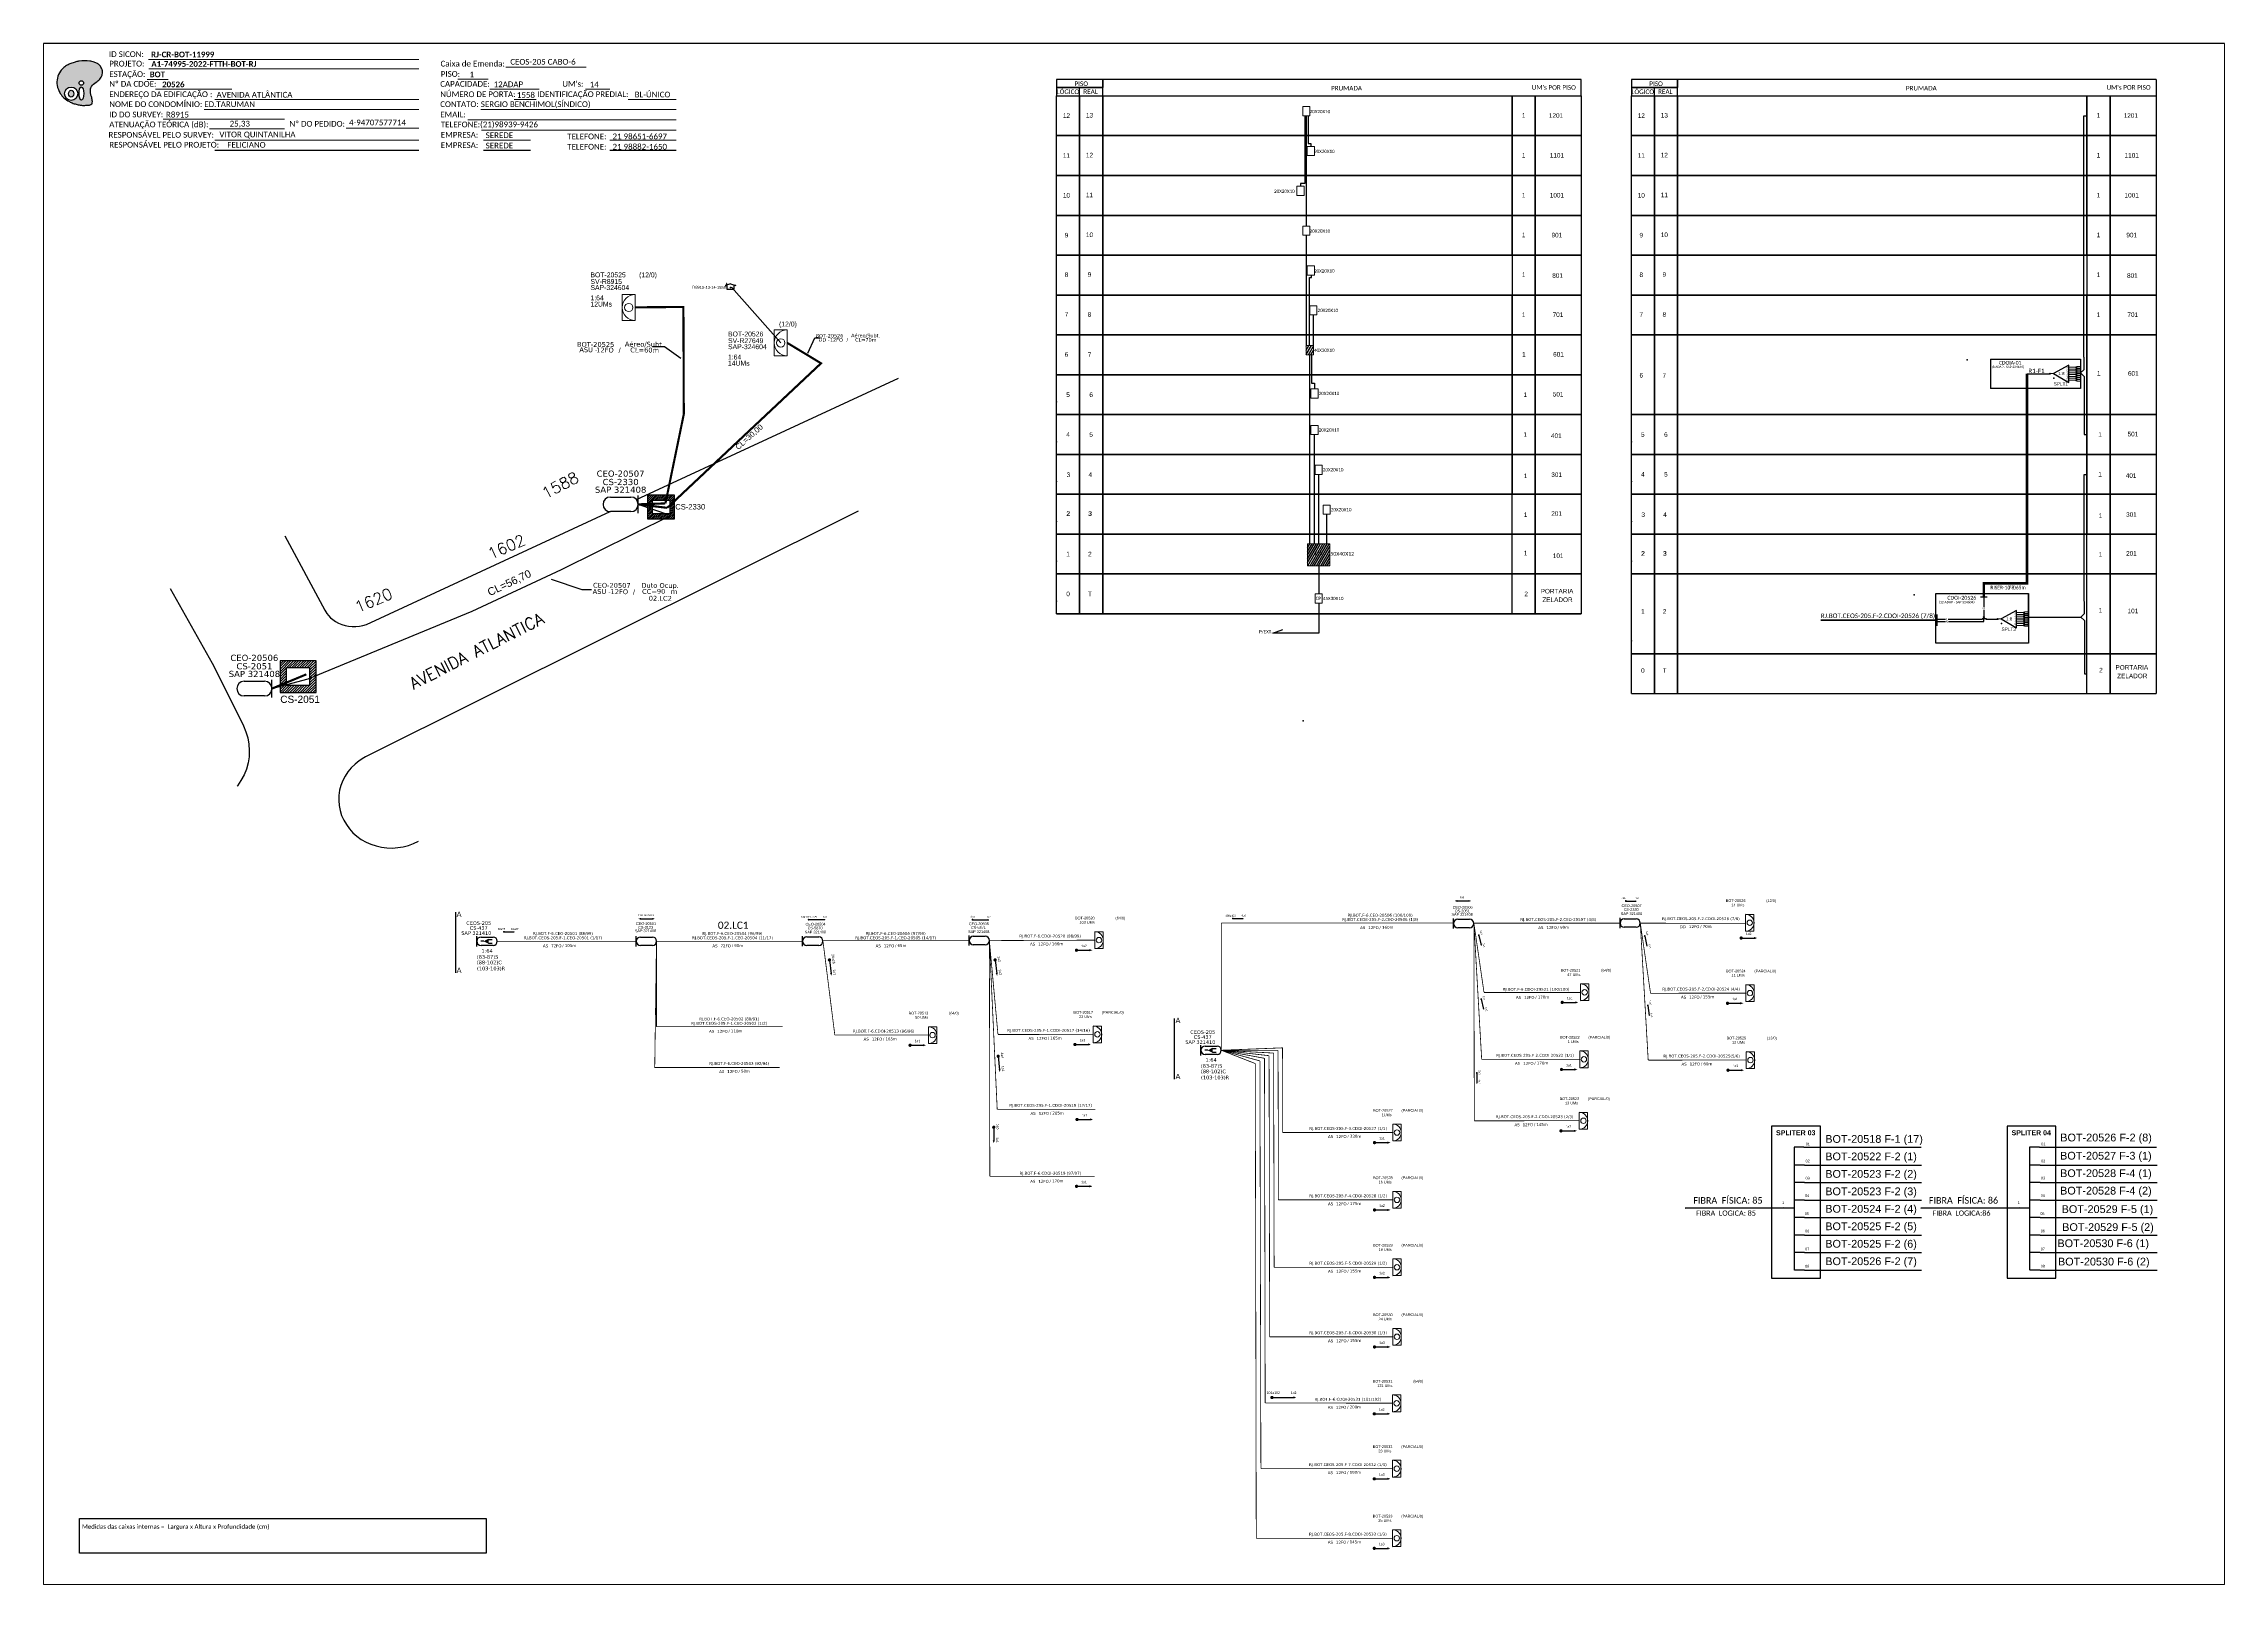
# Paper-space layout 'CDOI_20526' of a CAD drawing. Header units: metres. Extents: x 15.68 to 20.91, y 2.56 to 6.26.
# The model-space entities are those that its viewports show. They can reach past a viewport. Long polylines and large blocks are cut down to what shows.
import ezdxf
from ezdxf.enums import TextEntityAlignment as Align

# ---------------------------------------------------------------- set-up
doc = ezdxf.new("R2010")
doc.units = ezdxf.units.M
for name, color, linetype in [('10.0-Cartográfico', 252, 'Continuous'), ('10.1-Caixas Subterrâneas', 5, 'Continuous'), ('20.4-CEOS', 1, 'Continuous'), ('20.5-CEO', 1, 'Continuous'), ('CAP a instalar', 1, 'Continuous'), ('label_cabos', 7, 'Continuous'), ('Metragem', 92, 'Continuous'), ('ml', 1, 'Continuous'), ('MUB', 252, 'Continuous'), ('SETA', 7, 'Continuous'), ('Surveys Casinhas', 7, 'Continuous'), ('Surveys legendas', 7, 'Continuous')]:
    doc.layers.add(name, color=color, linetype=linetype)
for name, color, linetype, lineweight in [("20.0-LEGENDA DOS CDO'S", 1, 'Continuous', 0), ('20.1-CDO_INTERIOR', 1, 'Continuous', 0), ('20.2-CDO_POSTE', 1, 'Continuous', 5), ('40.1-ETIQUETAS', 1, 'Continuous', 20)]:
    doc.layers.add(name, color=color, linetype=linetype, lineweight=lineweight)
doc.styles.add('ARIAL', font='arial.ttf')
doc.styles.add('ROMANS', font='ROMANS.SHX', dxfattribs={"height": 2.5})
doc.styles.add('siredit', font='verdana.ttf')
doc.styles.get("Standard").update_dxf_attribs({"font": 'arial.ttf'})
doc.styles.add('WMF-Calibri0', font='calibri.ttf')
doc.styles.add('WMF-Calibri1', font='calibrib.ttf')
doc.linetypes.add('FENCELINE1', pattern='A,0.25,-0.1,[133,ltypeshp.shx,S=0.1,R=0,X=-0.1,Y=0],-0.1,1', length=1.45)
doc.dimstyles.get("Standard").update_dxf_attribs({"dimtxt": 0.18, "dimasz": 0.18, "dimexe": 0.18, "dimexo": 0.0625, "dimgap": 0.09, "dimtad": 0, "dimtih": 1, "dimtoh": 1, "dimdec": 4, "dimzin": 0, "dimdsep": 46, "dimtxsty": 'Standard', "dimcen": 0.09, "dimadec": 0, "dimazin": 0, "dimtfac": 1, "dimtdec": 4, "dimtofl": 0, "dimtmove": 0, "dimatfit": 3, "dimfxl": 0, "dimtolj": 1, "dimtzin": 0, "dimarcsym": 0})

# ---------------------------------------------------------------- blocks, each defined once
blk = doc.blocks.new('OI')
h = blk.add_hatch(color=40)
edge = h.paths.add_edge_path()
edge.add_spline(control_points=[(4.35, -0.67), (3.92, -0.99), (3.26, -1.5), (2.81, -2.59), (2.9, -3.5), (3.06, -4.27), (3.31, -4.85), (3.37, -5.39), (3.4, -5.88), (3.2, -6.4), (2.54, -6.61), (1.65, -6.63), (0.55, -6.67), (-0.56, -6.42), (-1.61, -6.14), (-2.77, -5.61), (-3.92, -4.77), (-4.89, -3.7), (-5.34, -2.65), (-5.6, -1.94), (-5.85, -0.96), (-5.71, 0.47), (-5.1, 2.02), (-4.14, 3.02), (-3.3, 3.61), (-2.37, 4.16), (-1.36, 4.44), (-0.56, 4.7), (0.79, 4.85), (2.24, 4.97), (3.79, 4.57), (4.67, 4.21), (5.44, 3.65), (5.76, 2.99), (6.03, 2.21), (6.01, 1.46), (5.72, 0.64), (5.31, 0.08), (4.88, -0.38), (4.51, -0.55), (4.35, -0.67)], knot_values=[0, 0, 0, 0, 1.60434, 2.417191, 3.427595, 4.282808, 4.776746, 5.304182, 5.888771, 6.258406, 6.858137, 7.79129, 8.986195, 10.124242, 11.187857, 12.242908, 13.953784, 15.414161, 16.515391, 17.349188, 17.675853, 19.552021, 21.515531, 22.568638, 23.63245, 24.621084, 25.782718, 26.745347, 27.142653, 29.870543, 31.004649, 31.921532, 32.709589, 33.801391, 34.042471, 35.192333, 35.971461, 36.628871, 37.254359, 37.836911, 37.836911, 37.836911, 37.836911], degree=3, periodic=0)
h.paths.add_polyline_path([(1.13, -0.87, -1), (-0.04, -0.87, -1)], flags=16)
edge = h.paths.add_edge_path(flags=16)
edge.add_ellipse((0.56, -3.59), major_axis=(-0.02, 1.71), ratio=0.361305, start_angle=0, end_angle=360)
h.paths.add_polyline_path([(-0.36, -3.62, -1), (-3.8, -3.62, -1)], flags=16)
edge = h.paths.add_edge_path(flags=0)
edge.add_ellipse((-2.08, -3.62), major_axis=(0, 0.885), ratio=0.758294, start_angle=0, end_angle=360)
at = {"color": 40}
for centre, radius in [((-2.08, -3.62), 1.72), ((0.54, -0.87), 0.587)]:
    blk.add_circle(centre, radius, dxfattribs=at)
blk.add_ellipse((-2.08, -3.62), major_axis=(0, 0.885), ratio=0.758294, start_param=-3.141592653589792, end_param=3.141592653589792, dxfattribs=at)
blk.add_ellipse((0.56, -3.59), major_axis=(-0.02, 1.71), ratio=0.361305, dxfattribs=at)
at = {"color": 40, "start_tangent": (-0.800898, -0.598801), "end_tangent": (-0.800898, -0.598801)}
blk.add_spline([(4.35, -0.67), (3.2, -1.78), (2.9, -2.54), (2.92, -3.55), (3.12, -4.38), (3.28, -4.85), (3.37, -5.37), (3.35, -5.95), (3.2, -6.29), (2.66, -6.55), (1.73, -6.63), (0.54, -6.62), (-0.58, -6.41), (-1.6, -6.11), (-2.56, -5.67), (-3.95, -4.67), (-4.89, -3.56), (-5.37, -2.56), (-5.64, -1.78), (-5.72, -1.46), (-5.63, 0.42), (-4.84, 2.22), (-4.13, 2.99), (-3.27, 3.62), (-2.4, 4.09), (-1.3, 4.47), (-0.37, 4.72), (0.02, 4.77), (2.75, 4.8), (3.85, 4.53), (4.69, 4.16), (5.31, 3.68), (5.85, 2.73), (5.93, 2.5), (5.94, 1.35), (5.67, 0.62), (5.29, 0.08), (4.84, -0.36), (4.35, -0.67)], degree=3, dxfattribs=at)
blk = doc.blocks.new('*X5')
at = {"color": 0, "linetype": 'Continuous'}
for p, q in [((-1.25, 0.34099), (-0.49099, 1.1)), ((-1.25, 0.517767), (-0.667767, 1.1)), ((-1.25, 0.694544), (-0.844544, 1.1)), ((-1.25, 0.87132), (-1.02132, 1.1)), ((-1.25, 1.048097), (-1.198097, 1.1)), ((-1.25, 0.164214), (-0.8035, 0.610714)), ((-1.25, -0.012563), (-0.8035, 0.433937)), ((-1.25, -0.18934), (-0.8035, 0.25716)), ((-1.25, -0.366117), (-0.8035, 0.080383)), ((-0.789214, 0.625), (-0.314214, 1.1)), ((-0.612437, 0.625), (-0.137437, 1.1)), ((-0.43566, 0.625), (0.03934, 1.1)), ((-0.258883, 0.625), (0.216117, 1.1)), ((-0.082107, 0.625), (0.392893, 1.1)), ((0.09467, 0.625), (0.56967, 1.1)), ((0.271447, 0.625), (0.746447, 1.1)), ((0.448223, 0.625), (0.923223, 1.1)), ((0.625, 0.625), (1.1, 1.1)), ((0.801777, 0.625), (1.25, 1.073223)), ((0.8035, 0.449947), (1.25, 0.896447)), ((0.8035, 0.27317), (1.25, 0.71967)), ((0.8035, 0.096393), (1.25, 0.542893)), ((0.8035, -0.080383), (1.25, 0.366117)), ((0.8035, -0.25716), (1.25, 0.18934)), ((0.8035, -0.433937), (1.25, 0.012563)), ((-1.25, -0.542893), (-0.8035, -0.096393)), ((-1.25, -0.71967), (-0.8035, -0.27317)), ((-1.25, -0.896447), (-0.8035, -0.449947)), ((-1.25, -1.073223), (-0.801777, -0.625)), ((-1.1, -1.1), (-0.625, -0.625)), ((-0.923223, -1.1), (-0.448223, -0.625)), ((-0.746447, -1.1), (-0.271447, -0.625)), ((-0.56967, -1.1), (-0.09467, -0.625)), ((-0.392893, -1.1), (0.082107, -0.625)), ((-0.216117, -1.1), (0.258883, -0.625)), ((-0.03934, -1.1), (0.43566, -0.625)), ((0.137437, -1.1), (0.612437, -0.625)), ((0.314214, -1.1), (0.789214, -0.625)), ((0.49099, -1.1), (1.25, -0.34099)), ((0.667767, -1.1), (1.25, -0.517767)), ((0.8035, -0.610714), (1.25, -0.164214)), ((0.844544, -1.1), (1.25, -0.694544)), ((1.02132, -1.1), (1.25, -0.87132)), ((1.198097, -1.1), (1.25, -1.048097))]:
    blk.add_line(p, q, dxfattribs=at)
blk = doc.blocks.new('MANHOLE_MQ')
at = {"color": 0, "linetype": 'Continuous'}
for p, q in [((0.00000623, 0.00000569), (-0.00000627, 0.00000569)), ((-0.00000627, 0.00000569), (-0.00000627, -0.00000531)), ((-0.00000404, 0.00000331), (0.00000399, 0.00000331)), ((-0.00000404, -0.00000294), (-0.00000404, 0.00000331)), ((0.00000399, 0.00000331), (0.00000399, -0.00000294)), ((0.00000623, -0.00000531), (0.00000623, 0.00000569)), ((-0.00000627, -0.00000531), (0.00000623, -0.00000531)), ((0.00000399, -0.00000294), (-0.00000404, -0.00000294)), ((0.00000399, -0.00000294), (0.00000399, -0.00000294))]:
    blk.add_line(p, q, dxfattribs=at)
at = {"color": 0, "linetype": 'Continuous', "xscale": 5e-06, "yscale": 5e-06, "zscale": 1e-05}
blk.add_blockref('*X5', (-0.00000002, 0.00000019), dxfattribs=at)
blk = doc.blocks.new('LEGENDA DOS CABOS')
at = {"layer": 'label_cabos', "color": 0, "style": 'siredit'}
for tag, p in [('TIPO_CABO', (2.74, 0.52)), ('ID', (4.24, 1.63)), ('CABO', (6.16, 0.47)), ('/', (9.19, 0.47)), ('METROS', (14.36, 0.47)), ('XX', (14.31, 1.67))]:
    blk.add_attdef(tag, text='', height=1, rotation=359.69, dxfattribs=at).set_placement(p, align=Align.MIDDLE_CENTER)
blk = doc.blocks.new('SURVEY_SURVEY')
at = {"layer": 'Surveys Casinhas'}
for p, q in [((0, 0.000019), (-0.0000189, 0.0000135)), ((-0.0000189, 0.0000135), (-0.0000129, 0.0000135)), ((-0.0000129, 0), (-0.0000129, 0.0000135)), ((0.0000129, 0), (-0.0000129, 0)), ((0, 0.000019), (0.0000189, 0.0000135)), ((0.0000126, 0.0000198), (0.0000146, 0.0000198)), ((0.0000126, 0.0000154), (0.0000126, 0.0000198)), ((0.0000189, 0.0000135), (0.0000129, 0.0000135)), ((0.0000129, 0.0000135), (0.0000129, 0)), ((0.0000146, 0.0000198), (0.0000146, 0.0000148))]:
    blk.add_line(p, q, dxfattribs=at)
blk.add_point((0, 0.0000067), dxfattribs=at)
blk = doc.blocks.new('Inst CB DT OCUP CFOA-SM-ASU-120-S-12')
at = {"layer": 'label_cabos', "color": 0, "style": 'siredit'}
for tag, flags, p in [('ID_ATIVIDADE', 3, (1.31, 2.67)), ('FATOR', 1, (11.56, 2.55))]:
    blk.add_attdef(tag, text='', height=1, rotation=359.69, dxfattribs=dict(at, flags=flags)).set_placement(p, align=Align.MIDDLE_CENTER)
for tag, p in [('TIPO_CABO', (1.26, 0)), ('DESTINO_CABO', (3.13, 1.26)), ('CABO', (4.69, -0.05)), ('/', (7.71, -0.05)), ('LANCE', (10.91, 0)), ('TIPO_CABO', (13.11, 1.24)), ('UND', (15.96, 0)), ('FID', (13.15, -1.41))]:
    blk.add_attdef(tag, text='', height=1, rotation=359.69, dxfattribs=at).set_placement(p, align=Align.MIDDLE_CENTER)
blk.add_attdef('QTDE', (12.43, -0.47), '', height=1, rotation=359.69, dxfattribs=at)
blk = doc.blocks.new('ETIQUETA_RS5F')
at = {"layer": '40.1-ETIQUETAS', "color": 0, "style": 'siredit'}
blk.add_text('/', height=1.5, dxfattribs=at).set_placement((1.5, -2), align=Align.MIDDLE_RIGHT)
for tag, p in [('ETIQUETA_R_SECUNDARIA', (1.2, 2.1)), ('ETIQUETA_R_PRIMARIA', (1.2, 4.1)), ('F_ATIVAS/F_MORTAS', (1.1, -4.2))]:
    blk.add_attdef(tag, text='', height=1.5, dxfattribs=at).set_placement(p, align=Align.MIDDLE_CENTER)
for tag, p in [('TIPO_CABO', (-6.6, -2.1)), ('CAP_CABO', (0.4, -2.1))]:
    blk.add_attdef(tag, text='', height=1.5, dxfattribs=at).set_placement(p, align=Align.MIDDLE_RIGHT)
for tag, p in [('FUSÃO_1', (0.8, -8.4)), ('FUSÃO_2', (0.8, -10.6)), ('FUSÃO_3', (0.8, -12.9)), ('FUSÃO_4', (0.8, -15.1)), ('FUSÃO_5', (0.8, -17.2))]:
    blk.add_attdef(tag, text='', height=1.5, dxfattribs=at).set_placement(p, align=Align.CENTER)
blk.add_attdef('METROS', text='', height=1.5, dxfattribs=at).set_placement((2.1, -2), align=Align.MIDDLE_LEFT)
blk = doc.blocks.new('CDOI_INT')
at = {"layer": '20.1-CDO_INTERIOR', "color": 0, "lineweight": 18}
blk.add_lwpolyline([(4.2, -4.2), (4.2, 4.2), (0, 4.2), (0, -4.2)], close=True, dxfattribs=at)
blk.add_circle((2.1, 0), 1.36, dxfattribs=at)
blk.add_arc((0, 0), 4.25, 270, 90, dxfattribs=at)
at = {"layer": "20.0-LEGENDA DOS CDO'S", "color": 0, "style": 'ARIAL'}
for tag, p in [('CDO_N', (-0.1, 10.4)), ('SPLITER_1', (21.2, 10.4)), ('SURVEY', (-0.1, 8.2)), ('SAP', (-0.1, 6.2)), ('SPLITER_2', (21.2, 8.7)), ('1:XX', (5.9, -2.2)), ('UMS', (5.9, -4.2))]:
    blk.add_attdef(tag, p, '', height=1.36, dxfattribs=at)
blk.add_attdef('FIBRAS_UTILIZADAS', text='', height=1.36, dxfattribs=at).set_placement((15.3, 10.4), align=Align.CENTER)
blk = doc.blocks.new('CDOE-TEXTO PADRÃO')
at = {"layer": "20.0-LEGENDA DOS CDO'S", "color": 0, "style": 'ARIAL'}
for tag, p in [('CDO_N', (0.5, 7.4)), ('CORDOALHA', (0.5, 4.3)), ('SAP', (0.5, 1.7)), ('SPLITER_1', (0.6, -0.9)), ('SPLITER_2', (0.6, -3.5)), ('(XX-XX_F)S', (0.5, -8.3)), ('(XX-XX_L)S', (0.5, -10.8)), ('UMS', (0.5, -13.1))]:
    blk.add_attdef(tag, p, '', height=1.7, rotation=0.118, dxfattribs=at)
blk.add_attdef('FIBRAS_UTILIZADAS', text='', height=1.7, rotation=0.118, dxfattribs=at).set_placement((19.8, 7.4), align=Align.CENTER)
blk = doc.blocks.new('CEOS_RP_CT_DRT')
at = {"layer": '20.4-CEOS', "color": 0}
for p, q in [((-4.54, 1.19), (-1.19, 1.19)), ((-1.19, -1.19), (-4.54, -1.19))]:
    blk.add_line(p, q, dxfattribs=at)
for points in [[(-5.73, -1.43), (-5.73, 1.44)], [(-3.79, 0), (-4.59, 0)], [(-2.47, 0.48), (-1.45, 0.48)], [(-2.47, -0.52), (-1.45, -0.52)]]:
    blk.add_lwpolyline(points, dxfattribs=at)
blk.add_lwpolyline([(-3.79, 0, 0, 1.47, 0), (-2.41, 0, 1.47, 1.47, 0)], format="xyseb", dxfattribs=at)
for centre, start, end in [((-4.54, 0), 90, 270), ((-1.19, 0), 270, 90)]:
    blk.add_arc(centre, 1.19, start, end, dxfattribs=at)
at = {"layer": '20.4-CEOS', "color": 7, "style": 'siredit'}
for tag, p in [('Nº_DA_CEOS', (-2.86, 5.6)), ('LOCAL', (-2.86, 4.24)), ('SAP', (-2.86, 2.78)), ('RACIO_SPLITAGEM', (-2.86, -1.88)), ('FIBRAS_SPLITTER', (-2.86, -3.58)), ('FIBRAS_TOP_C', (-2.86, -5.08)), ('RESERVA_FINAIS', (-2.86, -6.39))]:
    blk.add_attdef(tag, text='', height=1.01, dxfattribs=at).set_placement(p, align=Align.TOP_CENTER)
blk = doc.blocks.new('SPLT_1-8_SC-APC')
at = {"color": 1, "lineweight": 0}
blk.add_lwpolyline([(-17, -7.5), (-19.3, -7.5)], dxfattribs=at)
at = {"color": 1}
blk.add_lwpolyline([(-7.4, -2.1), (-17, -7.5), (-7.4, -13), (-7.4, -2.1)], dxfattribs=at)
at = {"color": 3, "lineweight": 0}
for points in [[(-3, -3.5), (-7.4, -3.5)], [(-7.4, -4.7), (-3, -4.7)], [(-7.4, -5.8), (-3, -5.8)], [(-7.4, -7), (-3, -7)], [(-7.4, -8.1), (-3, -8.1)], [(-7.4, -9.3), (-3, -9.3)], [(-7.4, -10.4), (-3, -10.4)], [(-7.4, -11.6), (-3, -11.6)], [(-2.4, -3), (-2.4, -4)], [(-2.4, -3), (0, -3)], [(-2.4, -4), (0, -4)], [(-2.4, -4.2), (-2.4, -5.2)], [(-2.4, -4.2), (0, -4.2)], [(-2.4, -5.2), (0, -5.2)], [(-2.4, -5.3), (-2.4, -6.3)], [(-2.4, -5.3), (0, -5.3)], [(-2.4, -6.3), (0, -6.3)], [(-2.4, -6.5), (-2.4, -7.5)], [(-2.4, -6.5), (0, -6.5)], [(-2.4, -7.5), (0, -7.5)], [(-2.4, -7.6), (-2.4, -8.6)], [(-2.4, -7.6), (0, -7.6)], [(-2.4, -8.6), (0, -8.6)], [(-2.4, -8.8), (-2.4, -9.8)], [(-2.4, -8.8), (0, -8.8)], [(-2.4, -9.8), (0, -9.8)], [(-2.4, -9.9), (-2.4, -10.9)], [(-2.4, -9.9), (0, -9.9)], [(-2.4, -10.9), (0, -10.9)], [(-2.4, -11.1), (-2.4, -12.1)], [(-2.4, -11.1), (0, -11.1)], [(-2.4, -12.1), (0, -12.1)]]:
    blk.add_lwpolyline(points, dxfattribs=at)
for points in [[(-3, -3.2), (-2.4, -3.2), (-2.4, -3.8), (-3, -3.8)], [(-3, -4.4), (-2.4, -4.4), (-2.4, -5), (-3, -5)], [(-3, -5.5), (-2.4, -5.5), (-2.4, -6.1), (-3, -6.1)], [(-3, -6.7), (-2.4, -6.7), (-2.4, -7.3), (-3, -7.3)], [(-3, -7.8), (-2.4, -7.8), (-2.4, -8.4), (-3, -8.4)], [(-3, -9), (-2.4, -9), (-2.4, -9.6), (-3, -9.6)], [(-3, -10.1), (-2.4, -10.1), (-2.4, -10.7), (-3, -10.7)], [(-3, -11.3), (-2.4, -11.3), (-2.4, -11.9), (-3, -11.9)]]:
    blk.add_lwpolyline(points, close=True, dxfattribs=at)
at = {"color": 1, "style": 'ARIAL'}
for s, height, p in [('1:8', 2, (-13.9, -8.4)), ('S1', 0.75, (-8.7, -3.8)), ('S2', 0.75, (-8.7, -5)), ('S3', 0.75, (-8.7, -6.2)), ('S4', 0.75, (-8.7, -7.4)), ('S5', 0.75, (-8.7, -8.6)), ('S6', 0.75, (-8.7, -9.7)), ('S7', 0.75, (-8.7, -10.8)), ('S8', 0.75, (-8.7, -11.9))]:
    blk.add_text(s, height=height, dxfattribs=at).set_placement(p)
blk = doc.blocks.new('SPLITTER_')
blk.add_point((0, 0))
at = {"style": 'ARIAL', "flags": 4}
blk.add_attdef('SPLT', (0, -3.26), '', height=1.5, dxfattribs=at)
blk = doc.blocks.new('A$C415C251F')
at = {"color": 3}
blk.add_point((0, 0), dxfattribs=at)
blk = doc.blocks.new('LEG_CDOIA8_C-SPLT_ESQ')
at = {"color": 3, "extrusion": (0, 0, -1), "xscale": -1, "zscale": -1}
blk.add_blockref('A$C415C251F', (0, 0), dxfattribs=at)
at = {"style": 'ARIAL', "flags": 4}
blk.add_attdef('SPLITAGEM', text='', height=1.5, dxfattribs=at).set_placement((18.6, -12.6), align=Align.CENTER)
at = {"color": 1, "style": 'WMF-Calibri0', "flags": 4}
blk.add_attdef('MODELO', text='', height=1.5, dxfattribs=at).set_placement((22.5, -4.5), align=Align.CENTER)
blk.add_attdef('CDO', (21.4, -2.6), '', height=2, dxfattribs=at)

msp = doc.modelspace()

# ---------------------------------------------------------------- hatches: boundary and pattern name
h = msp.add_hatch()
h.set_pattern_fill('ANSI31', color=1, scale=0.25, angle=15, style=0)
h.paths.add_polyline_path([(1594.33, 248.68), (1591.61, 248.68), (1591.61, 245.15), (1594.33, 245.15)])
h.paths.add_polyline_path([(1594.33, 245.96), (1602.84, 245.96), (1602.84, 247.86), (1594.33, 247.86)], flags=9)
h = msp.add_hatch(color=3)
h.dxf.hatch_style = 1
edge = h.paths.add_edge_path()
edge.add_arc((1878.31, 237.86), 0.186, 0, 360)
h = msp.add_hatch()
h.set_pattern_fill('ANSI31', color=1, scale=0.225, angle=15, style=0)
h.set_pattern_definition([(60, (886.942, -281.96005), (-0.6186669, 0.3571875), [])])
h.paths.add_polyline_path([(1600.62, 172.3), (1592.12, 172.3), (1592.12, 163.81), (1600.62, 163.81)])
h.paths.add_polyline_path([(1594.83, 167.37), (1598.25, 167.37), (1598.25, 169.24), (1594.83, 169.24)], flags=24)
h = msp.add_hatch(color=3)
h.dxf.hatch_style = 1
edge = h.paths.add_edge_path()
edge.add_arc((1852.84, 143.97), 0.186, 0, 360)
h = msp.add_hatch(color=3)
h.dxf.hatch_style = 1
edge = h.paths.add_edge_path()
edge.add_arc((1852.84, 143.97), 0.149, 0, 360)
h = msp.add_hatch(color=3)
h.dxf.hatch_style = 1
edge = h.paths.add_edge_path()
edge.add_arc((1858.19, 143.28), 0.186, 0, 360)
h = msp.add_hatch(color=3)
h.dxf.hatch_style = 1
edge = h.paths.add_edge_path()
edge.add_arc((1858.19, 143.28), 0.149, 0, 360)

# ---------------------------------------------------------------- linework, layer by layer
at = {"color": 5}
for p, q in [((1263.44, 30.25), (1263.44, 6.84)), ((1540.68, -10.67), (1540.68, -34.08))]:
    msp.add_line(p, q, dxfattribs=at)
at = {"color": 7, "linetype": 'Continuous'}
for p, q in [((1779.69, -60.37), (1779.69, -107.76)), ((1783.53, -60.37), (1779.69, -60.37)), ((1783.72, -67.22), (1779.89, -67.22)), ((1870.52, -60.37), (1870.52, -107.76)), ((1874.36, -60.37), (1870.52, -60.37)), ((1874.56, -67.22), (1870.72, -67.22)), ((1783.72, -73.98), (1779.89, -73.98)), ((1874.56, -73.98), (1870.72, -73.98)), ((1775.71, -83.75), (1779.67, -83.75)), ((1783.72, -80.77), (1779.89, -80.77)), ((1866.54, -83.75), (1870.51, -83.75)), ((1874.56, -80.77), (1870.72, -80.77)), ((1783.72, -87.5), (1779.89, -87.5)), ((1874.56, -87.5), (1870.72, -87.5)), ((1783.72, -94.22), (1779.89, -94.22)), ((1874.56, -94.22), (1870.72, -94.22)), ((1783.72, -100.98), (1779.89, -100.98)), ((1783.72, -107.72), (1779.89, -107.72)), ((1874.56, -100.98), (1870.72, -100.98)), ((1874.56, -107.72), (1870.72, -107.72))]:
    msp.add_line(p, q, dxfattribs=at)
at = {"color": 10, "linetype": 'Continuous'}
for p, q in [((1783.53, -60.37), (1828.68, -60.38)), ((1783.72, -67.22), (1828.87, -67.24)), ((1874.36, -60.37), (1919.51, -60.38)), ((1874.56, -67.22), (1919.71, -67.24)), ((1783.72, -73.97), (1828.87, -73.98)), ((1874.56, -73.97), (1919.71, -73.98)), ((1783.72, -80.76), (1828.87, -80.77)), ((1874.56, -80.76), (1919.71, -80.77)), ((1783.72, -87.48), (1828.87, -87.5)), ((1874.56, -87.48), (1919.71, -87.5)), ((1783.72, -94.21), (1828.87, -94.22)), ((1874.56, -94.21), (1919.71, -94.22)), ((1783.72, -100.96), (1828.87, -100.98)), ((1783.72, -107.72), (1828.87, -107.73)), ((1874.56, -100.96), (1919.71, -100.98)), ((1874.56, -107.72), (1919.71, -107.73))]:
    msp.add_line(p, q, dxfattribs=at)
at = {"color": 1, "linetype": 'Continuous', "lineweight": 60}
for p, q in [((1775.71, -83.75), (1737.75, -83.87)), ((1866.54, -83.75), (1828.58, -83.87))]:
    msp.add_line(p, q, dxfattribs=at)
at = {"color": 7}
for points in [[(1104.65, -228.88), (1945.65, -228.88), (1945.65, 365.12), (1104.65, 365.12)], [(1770.99, -110.8), (1789.85, -110.8), (1789.85, -52.24), (1770.99, -52.24)], [(1861.83, -110.8), (1880.69, -110.8), (1880.69, -52.24), (1861.83, -52.24)]]:
    msp.add_lwpolyline(points, close=True, dxfattribs=at)
at = {"lineweight": 0}
for points in [[(1145.11, 359.04), (1249.29, 359.04)], [(1145.22, 355.38), (1249.29, 355.38)], [(1282.91, 355.99), (1313.84, 355.99)], [(1144.59, 351.35), (1152.65, 351.35)], [(1264.4, 351.4), (1276.07, 351.4)], [(1276.76, 347.57), (1295.7, 347.57)], [(1166.52, 339.75), (1249.29, 339.75)], [(1170.72, 343.58), (1249.29, 343.58)], [(1273.21, 339.75), (1348.57, 339.75)], [(1150.72, 335.98), (1197.49, 335.98)], [(1268.24, 335.77), (1348.57, 335.77)], [(1273.52, 331.78), (1348.57, 331.78)]]:
    msp.add_lwpolyline(points, dxfattribs=at)
at = {"color": 7, "lineweight": 0}
for points in [[(1147.86, 347.57), (1177.22, 347.57)], [(1313.62, 347.57), (1323.05, 347.57)], [(1286.1, 343.58), (1294.65, 343.58)], [(1330.03, 343.58), (1348.54, 343.58)], [(1168.61, 332.33), (1197.49, 332.33)], [(1221.27, 332.58), (1249.29, 332.58)], [(1170.72, 327.95), (1249.29, 327.95)], [(1274.27, 327.95), (1292.48, 327.95)], [(1323.01, 327.95), (1348.57, 327.95)]]:
    msp.add_lwpolyline(points, dxfattribs=at)
for points in [[(1495.29, 348.16), (1513.07, 348.16), (1513.07, 351.32), (1495.29, 351.32)], [(1495.29, 345), (1513.07, 345), (1513.07, 348.16), (1495.29, 348.16)], [(1495.29, 345), (1504.18, 345), (1504.18, 329.64), (1495.29, 329.64)], [(1504.18, 345), (1513.07, 345), (1513.07, 329.64), (1504.18, 329.64)], [(1670.99, 345), (1679.88, 345), (1679.88, 329.64), (1670.99, 329.64)], [(1679.88, 345), (1697.66, 345), (1697.66, 329.64), (1679.88, 329.64)], [(1716.95, 348.16), (1734.73, 348.16), (1734.73, 351.32), (1716.95, 351.32)], [(1716.95, 345), (1734.73, 345), (1734.73, 348.16), (1716.95, 348.16)], [(1716.95, 345), (1725.84, 345), (1725.84, 329.64), (1716.95, 329.64)], [(1725.84, 345), (1734.73, 345), (1734.73, 329.64), (1725.84, 329.64)], [(1892.66, 345), (1901.55, 345), (1901.55, 329.64), (1892.66, 329.64)], [(1901.55, 345), (1919.32, 345), (1919.32, 329.64), (1901.55, 329.64)], [(1495.29, 329.64), (1504.18, 329.64), (1504.18, 314.27), (1495.29, 314.27)], [(1504.18, 329.64), (1513.07, 329.64), (1513.07, 314.27), (1504.18, 314.27)], [(1670.99, 329.64), (1679.88, 329.64), (1679.88, 314.27), (1670.99, 314.27)], [(1679.88, 329.64), (1697.66, 329.64), (1697.66, 314.27), (1679.88, 314.27)], [(1716.95, 329.64), (1725.84, 329.64), (1725.84, 314.27), (1716.95, 314.27)], [(1725.84, 329.64), (1734.73, 329.64), (1734.73, 314.27), (1725.84, 314.27)], [(1892.66, 329.64), (1901.55, 329.64), (1901.55, 314.27), (1892.66, 314.27)], [(1901.55, 329.64), (1919.32, 329.64), (1919.32, 314.27), (1901.55, 314.27)], [(1495.29, 314.27), (1504.18, 314.27), (1504.18, 298.91), (1495.29, 298.91)], [(1504.18, 314.27), (1513.07, 314.27), (1513.07, 298.91), (1504.18, 298.91)], [(1670.99, 314.27), (1679.88, 314.27), (1679.88, 298.91), (1670.99, 298.91)], [(1679.88, 314.27), (1697.66, 314.27), (1697.66, 298.91), (1679.88, 298.91)], [(1716.95, 314.27), (1725.84, 314.27), (1725.84, 298.91), (1716.95, 298.91)], [(1725.84, 314.27), (1734.73, 314.27), (1734.73, 298.91), (1725.84, 298.91)], [(1892.66, 314.27), (1901.55, 314.27), (1901.55, 298.91), (1892.66, 298.91)], [(1901.55, 314.27), (1919.32, 314.27), (1919.32, 298.91), (1901.55, 298.91)], [(1495.29, 298.91), (1504.18, 298.91), (1504.18, 283.55), (1495.29, 283.55)], [(1504.18, 298.91), (1513.07, 298.91), (1513.07, 283.55), (1504.18, 283.55)], [(1670.99, 298.91), (1679.88, 298.91), (1679.88, 283.55), (1670.99, 283.55)], [(1679.88, 298.91), (1697.66, 298.91), (1697.66, 283.55), (1679.88, 283.55)], [(1716.95, 298.91), (1725.84, 298.91), (1725.84, 283.55), (1716.95, 283.55)], [(1725.84, 298.91), (1734.73, 298.91), (1734.73, 283.55), (1725.84, 283.55)], [(1892.66, 298.91), (1901.55, 298.91), (1901.55, 283.55), (1892.66, 283.55)], [(1901.55, 298.91), (1919.32, 298.91), (1919.32, 283.55), (1901.55, 283.55)], [(1495.29, 283.55), (1504.18, 283.55), (1504.18, 268.19), (1495.29, 268.19)], [(1504.18, 283.55), (1513.07, 283.55), (1513.07, 268.19), (1504.18, 268.19)], [(1679.88, 283.55), (1697.66, 283.55), (1697.66, 268.19), (1679.88, 268.19)], [(1716.95, 283.55), (1725.84, 283.55), (1725.84, 268.19), (1716.95, 268.19)], [(1725.84, 283.55), (1734.73, 283.55), (1734.73, 268.19), (1725.84, 268.19)], [(1901.55, 283.55), (1919.32, 283.55), (1919.32, 268.19), (1901.55, 268.19)], [(1495.29, 268.19), (1504.18, 268.19), (1504.18, 252.83), (1495.29, 252.83)], [(1504.18, 268.19), (1513.07, 268.19), (1513.07, 252.83), (1504.18, 252.83)], [(1670.99, 268.19), (1679.88, 268.19), (1679.88, 252.83), (1670.99, 252.83)], [(1679.88, 268.19), (1697.66, 268.19), (1697.66, 252.83), (1679.88, 252.83)], [(1716.95, 268.19), (1725.84, 268.19), (1725.84, 252.83), (1716.95, 252.83)], [(1725.84, 268.19), (1734.73, 268.19), (1734.73, 252.83), (1725.84, 252.83)], [(1892.66, 268.19), (1901.55, 268.19), (1901.55, 252.83), (1892.66, 252.83)], [(1901.55, 268.19), (1919.32, 268.19), (1919.32, 252.83), (1901.55, 252.83)], [(1495.29, 252.83), (1504.18, 252.83), (1504.18, 237.46), (1495.29, 237.46)], [(1504.18, 252.83), (1513.07, 252.83), (1513.07, 237.46), (1504.18, 237.46)], [(1670.99, 252.83), (1679.88, 252.83), (1679.88, 237.46), (1670.99, 237.46)], [(1679.88, 252.83), (1697.66, 252.83), (1697.66, 237.46), (1679.88, 237.46)], [(1716.95, 252.83), (1725.84, 252.83), (1725.84, 222.1), (1716.95, 222.1)], [(1725.84, 252.83), (1734.73, 252.83), (1734.73, 222.1), (1725.84, 222.1)], [(1892.66, 252.83), (1901.55, 252.83), (1901.55, 222.1), (1892.66, 222.1)], [(1901.55, 252.83), (1919.32, 252.83), (1919.32, 222.1), (1901.55, 222.1)], [(1495.29, 237.46), (1504.18, 237.46), (1504.18, 222.1), (1495.29, 222.1)], [(1504.18, 237.46), (1513.07, 237.46), (1513.07, 222.1), (1504.18, 222.1)], [(1670.99, 237.46), (1679.88, 237.46), (1679.88, 222.1), (1670.99, 222.1)], [(1679.88, 237.46), (1697.66, 237.46), (1697.66, 222.1), (1679.88, 222.1)], [(1495.29, 222.1), (1504.18, 222.1), (1504.18, 206.74), (1495.29, 206.74)], [(1504.18, 222.1), (1513.07, 222.1), (1513.07, 206.74), (1504.18, 206.74)], [(1670.99, 222.1), (1679.88, 222.1), (1679.88, 206.74), (1670.99, 206.74)], [(1679.88, 222.1), (1697.66, 222.1), (1697.66, 206.74), (1679.88, 206.74)], [(1716.95, 222.1), (1725.84, 222.1), (1725.84, 206.74), (1716.95, 206.74)], [(1725.84, 222.1), (1734.73, 222.1), (1734.73, 206.74), (1725.84, 206.74)], [(1892.66, 222.1), (1901.55, 222.1), (1901.55, 206.74), (1892.66, 206.74)], [(1901.55, 222.1), (1919.32, 222.1), (1919.32, 206.74), (1901.55, 206.74)], [(1495.29, 206.74), (1504.18, 206.74), (1504.18, 191.38), (1495.29, 191.38)], [(1504.18, 206.74), (1513.07, 206.74), (1513.07, 191.38), (1504.18, 191.38)], [(1670.99, 206.74), (1679.88, 206.74), (1679.88, 191.38), (1670.99, 191.38)], [(1679.88, 206.74), (1697.66, 206.74), (1697.66, 191.38), (1679.88, 191.38)], [(1716.95, 206.74), (1725.84, 206.74), (1725.84, 191.38), (1716.95, 191.38)], [(1725.84, 206.74), (1734.73, 206.74), (1734.73, 191.38), (1725.84, 191.38)], [(1892.66, 206.74), (1901.55, 206.74), (1901.55, 191.38), (1892.66, 191.38)], [(1901.55, 206.74), (1919.32, 206.74), (1919.32, 191.38), (1901.55, 191.38)], [(1495.29, 191.38), (1504.18, 191.38), (1504.18, 176.02), (1495.29, 176.02)], [(1504.18, 191.38), (1513.07, 191.38), (1513.07, 176.02), (1504.18, 176.02)], [(1670.99, 191.38), (1679.88, 191.38), (1679.88, 176.02), (1670.99, 176.02)], [(1679.88, 191.38), (1697.66, 191.38), (1697.66, 176.02), (1679.88, 176.02)], [(1716.95, 191.38), (1725.84, 191.38), (1725.84, 176.02), (1716.95, 176.02)], [(1725.84, 191.38), (1734.73, 191.38), (1734.73, 176.02), (1725.84, 176.02)], [(1892.66, 191.38), (1901.55, 191.38), (1901.55, 176.02), (1892.66, 176.02)], [(1901.55, 191.38), (1919.32, 191.38), (1919.32, 176.02), (1901.55, 176.02)], [(1495.29, 176.02), (1504.18, 176.02), (1504.18, 160.66), (1495.29, 160.66)], [(1504.18, 176.02), (1513.07, 176.02), (1513.07, 160.66), (1504.18, 160.66)], [(1670.99, 176.02), (1679.88, 176.02), (1679.88, 160.66), (1670.99, 160.66)], [(1679.88, 176.02), (1697.66, 176.02), (1697.66, 160.66), (1679.88, 160.66)], [(1716.95, 176.02), (1725.84, 176.02), (1725.84, 160.66), (1716.95, 160.66)], [(1725.84, 176.02), (1734.73, 176.02), (1734.73, 160.66), (1725.84, 160.66)], [(1892.66, 176.02), (1901.55, 176.02), (1901.55, 160.66), (1892.66, 160.66)], [(1901.55, 176.02), (1919.32, 176.02), (1919.32, 160.66), (1901.55, 160.66)], [(1495.29, 160.66), (1504.18, 160.66), (1504.18, 145.29), (1495.29, 145.29)], [(1504.18, 160.66), (1513.07, 160.66), (1513.07, 145.29), (1504.18, 145.29)], [(1670.99, 160.66), (1679.88, 160.66), (1679.88, 145.29), (1670.99, 145.29)], [(1679.88, 160.66), (1697.66, 160.66), (1697.66, 145.29), (1679.88, 145.29)], [(1716.95, 160.66), (1725.84, 160.66), (1725.84, 129.93), (1716.95, 129.93)], [(1725.84, 160.66), (1734.73, 160.66), (1734.73, 129.93), (1725.84, 129.93)], [(1892.66, 160.66), (1901.55, 160.66), (1901.55, 129.93), (1892.66, 129.93)], [(1901.55, 160.66), (1919.32, 160.66), (1919.32, 129.93), (1901.55, 129.93)]]:
    msp.add_lwpolyline(points, close=True)
for points in [[(1504.18, 345), (1504.18, 348.16)], [(1697.66, 351.32), (1513.07, 351.32), (1513.07, 351.32), (1513.07, 348.16)], [(1513.07, 345), (1670.99, 345)], [(1513.07, 345), (1670.99, 345)], [(1513.07, 345), (1670.99, 345)], [(1513.07, 345), (1670.99, 345)], [(1513.07, 345), (1670.99, 345)], [(1513.07, 345), (1670.99, 345)], [(1670.99, 329.64), (1513.07, 329.64), (1513.07, 345), (1670.99, 345)], [(1670.99, 345), (1670.99, 329.64)], [(1670.99, 345), (1697.66, 345)], [(1670.99, 345), (1697.66, 345)], [(1697.66, 345), (1697.66, 351.32)], [(1725.84, 345), (1725.84, 348.16)], [(1919.32, 351.32), (1734.73, 351.32), (1734.73, 351.32), (1734.73, 348.16)], [(1734.73, 345), (1892.66, 345)], [(1734.73, 345), (1892.66, 345)], [(1734.73, 345), (1892.66, 345)], [(1734.73, 345), (1892.66, 345)], [(1734.73, 345), (1892.66, 345)], [(1734.73, 345), (1892.66, 345)], [(1892.66, 329.64), (1734.73, 329.64), (1734.73, 345), (1892.66, 345)], [(1892.66, 345), (1892.66, 329.64)], [(1892.66, 345), (1919.32, 345)], [(1892.66, 345), (1919.32, 345)], [(1919.32, 351.32), (1919.32, 345)], [(1513.07, 329.64), (1670.99, 329.64)], [(1513.07, 329.64), (1670.99, 329.64)], [(1513.07, 329.64), (1670.99, 329.64)], [(1670.99, 314.27), (1513.07, 314.27), (1513.07, 329.64), (1670.99, 329.64)], [(1670.99, 329.64), (1670.99, 314.27)], [(1670.99, 329.64), (1697.66, 329.64)], [(1734.73, 329.64), (1892.66, 329.64)], [(1734.73, 329.64), (1892.66, 329.64)], [(1734.73, 329.64), (1892.66, 329.64)], [(1892.66, 314.27), (1734.73, 314.27), (1734.73, 329.64), (1892.66, 329.64)], [(1892.66, 329.64), (1892.66, 314.27)], [(1892.66, 329.64), (1919.32, 329.64)], [(1513.07, 314.27), (1670.99, 314.27)], [(1670.99, 298.91), (1513.07, 298.91), (1513.07, 314.27), (1670.99, 314.27)], [(1670.99, 314.27), (1670.99, 298.91)], [(1734.73, 314.27), (1892.66, 314.27)], [(1892.66, 298.91), (1734.73, 298.91), (1734.73, 314.27), (1892.66, 314.27)], [(1892.66, 314.27), (1892.66, 298.91)], [(1513.07, 298.91), (1670.99, 298.91)], [(1670.99, 283.55), (1513.07, 283.55), (1513.07, 298.91), (1670.99, 298.91)], [(1670.99, 298.91), (1670.99, 283.55)], [(1734.73, 298.91), (1892.66, 298.91)], [(1892.66, 283.55), (1734.73, 283.55), (1734.73, 298.91), (1892.66, 298.91)], [(1892.66, 298.91), (1892.66, 283.55)], [(1670.99, 268.19), (1513.07, 268.19), (1513.07, 283.55), (1670.99, 283.55)], [(1670.99, 283.55), (1670.99, 268.19)], [(1670.99, 283.55), (1679.88, 283.55), (1679.88, 268.19), (1670.99, 268.19)], [(1892.66, 268.19), (1734.73, 268.19), (1734.73, 283.55), (1892.66, 283.55)], [(1892.66, 283.55), (1892.66, 268.19)], [(1892.66, 283.55), (1901.55, 283.55), (1901.55, 268.19), (1892.66, 268.19)], [(1670.99, 252.83), (1513.07, 252.83), (1513.07, 268.19), (1670.99, 268.19)], [(1670.99, 268.19), (1670.99, 252.83)], [(1892.66, 252.83), (1734.73, 252.83), (1734.73, 268.19), (1892.66, 268.19)], [(1892.66, 268.19), (1892.66, 252.83)], [(1670.99, 237.46), (1513.07, 237.46), (1513.07, 252.83), (1670.99, 252.83)], [(1670.99, 252.83), (1670.99, 237.46)], [(1892.66, 222.1), (1734.73, 222.1), (1734.73, 252.83), (1892.66, 252.83)], [(1892.66, 252.83), (1892.66, 222.1)], [(1670.99, 222.1), (1513.07, 222.1), (1513.07, 237.46), (1670.99, 237.46)], [(1670.99, 237.46), (1670.99, 222.1)], [(1670.99, 206.74), (1513.07, 206.74), (1513.07, 222.1), (1670.99, 222.1)], [(1670.99, 222.1), (1670.99, 206.74)], [(1892.66, 206.74), (1734.73, 206.74), (1734.73, 222.1), (1892.66, 222.1)], [(1892.66, 222.1), (1892.66, 206.74)], [(1670.99, 191.38), (1513.07, 191.38), (1513.07, 206.74), (1670.99, 206.74)], [(1670.99, 206.74), (1670.99, 191.38)], [(1892.66, 191.38), (1734.73, 191.38), (1734.73, 206.74), (1892.66, 206.74)], [(1892.66, 206.74), (1892.66, 191.38)], [(1670.99, 176.02), (1513.07, 176.02), (1513.07, 191.38), (1670.99, 191.38)], [(1892.66, 176.02), (1734.73, 176.02), (1734.73, 191.38), (1892.66, 191.38)], [(1892.66, 191.38), (1892.66, 176.02)], [(1670.99, 160.66), (1513.07, 160.66), (1513.07, 176.02), (1670.99, 176.02)], [(1892.66, 160.66), (1734.73, 160.66), (1734.73, 176.02), (1892.66, 176.02)], [(1670.99, 145.29), (1513.07, 145.29), (1513.07, 160.66), (1670.99, 160.66)], [(1892.66, 129.93), (1734.73, 129.93), (1734.73, 160.66), (1892.66, 160.66)], [(1495.29, 145.29), (1504.18, 145.29)], [(1504.18, 145.29), (1513.07, 145.29)], [(1513.07, 145.29), (1670.99, 145.29)], [(1670.99, 145.29), (1679.88, 145.29)], [(1679.88, 145.29), (1697.66, 145.29)], [(1716.95, 114.57), (1716.95, 129.93), (1725.84, 129.93), (1725.84, 114.57)], [(1725.84, 114.57), (1725.84, 129.93), (1734.73, 129.93), (1734.73, 114.57)], [(1734.73, 114.57), (1734.73, 129.93), (1892.66, 129.93)], [(1892.66, 114.57), (1892.66, 129.93), (1901.55, 129.93), (1901.55, 114.57)], [(1901.55, 114.57), (1901.55, 129.93), (1919.32, 129.93), (1919.32, 114.57)], [(1716.95, 114.57), (1919.32, 114.57)], [(1861.83, -52.24), (1861.83, -110.8)]]:
    msp.add_lwpolyline(points)
at = {"color": 3}
for points in [[(1591.03, 337.32), (1591.03, 311.24), (1589.37, 311.24), (1589.37, 310.13)], [(1591.64, 294.77), (1591.64, 337.32)], [(1592.28, 337.32), (1592.28, 326.56), (1593.34, 326.56), (1593.34, 325.49)], [(1891.42, 244.2), (1891.42, 337.32), (1892.66, 337.32)], [(1591.64, 248.69), (1591.64, 291.23)], [(1592.84, 270.04), (1592.84, 274.93), (1593.61, 274.93), (1593.61, 275.87)], [(1592.84, 248.86), (1592.84, 270.04)], [(1594.33, 248.68), (1594.33, 260.51)], [(1592.97, 172.3), (1592.97, 245.15)], [(1593.63, 245.15), (1593.63, 234.24), (1594.77, 234.24), (1594.77, 232.02)], [(1891.42, 244.2), (1891.42, 239.36), (1890.17, 238.16), (1891.58, 236.8)], [(1891.58, 236.8), (1891.58, 214.42), (1892.66, 214.42)], [(1594.77, 172.3), (1594.77, 214.42)], [(1596.37, 172.3), (1596.37, 199.06)], [(1891.58, 150.19), (1891.58, 199.06), (1892.66, 199.06)], [(1599.47, 172.3), (1599.47, 183.7)], [(1596.37, 163.81), (1596.37, 152.97)], [(1596.37, 149.44), (1596.37, 137.81), (1578.7, 137.81), (1582.51, 139.31)], [(1834.81, 143.24), (1838.14, 143.24)], [(1839.15, 143.24), (1852.42, 143.24)], [(1852.3, 143.43), (1852.42, 143.24)], [(1852.3, 143.43), (1853.77, 143.43), (1853.62, 143.24)], [(1853.62, 143.24), (1858.01, 143.24)], [(1870.05, 144.04), (1890.32, 144.04)], [(1891.58, 150.09), (1891.58, 145.25), (1890.32, 144.04), (1891.73, 142.69)], [(1891.73, 142.69), (1891.73, 122.15), (1892.66, 122.15)]]:
    msp.add_lwpolyline(points, dxfattribs=at)
at = {"color": 7, "lineweight": 0}
for points in [[(1590.28, 340.85), (1592.99, 340.85), (1592.99, 337.32), (1590.28, 337.32)], [(1591.99, 325.49), (1594.7, 325.49), (1594.7, 321.96), (1591.99, 321.96)], [(1588.01, 310.13), (1590.73, 310.13), (1590.73, 306.59), (1588.01, 306.59)], [(1590.28, 294.77), (1592.99, 294.77), (1592.99, 291.23), (1590.28, 291.23)], [(1591.99, 279.4), (1594.7, 279.4), (1594.7, 275.87), (1591.99, 275.87)], [(1592.97, 264.04), (1595.69, 264.04), (1595.69, 260.51), (1592.97, 260.51)], [(1593.41, 232.02), (1596.12, 232.02), (1596.12, 228.49), (1593.41, 228.49)], [(1593.41, 217.96), (1596.12, 217.96), (1596.12, 214.42), (1593.41, 214.42)], [(1595.01, 202.59), (1597.73, 202.59), (1597.73, 199.06), (1595.01, 199.06)], [(1598.11, 187.23), (1600.83, 187.23), (1600.83, 183.7), (1598.11, 183.7)], [(1595.01, 152.97), (1597.73, 152.97), (1597.73, 149.44), (1595.01, 149.44)]]:
    msp.add_lwpolyline(points, close=True, dxfattribs=at)
at = {"color": 7}
for points in [[(1170.72, 324.06), (1249.29, 324.06)], [(1274.27, 324.06), (1292.48, 324.06)], [(1323.01, 324.06), (1348.57, 324.06)], [(1649.79, 34.6), (1654.19, 34.6)], [(1335, 27.71), (1339.4, 27.71)]]:
    msp.add_lwpolyline(points, dxfattribs=at)
at = {"color": 4}
msp.add_lwpolyline([(1388.93, 249.75), (1369.99, 271.26)], dxfattribs=at)
at = {"color": 1, "lineweight": 0}
for points in [[(1591.61, 248.68), (1594.33, 248.68), (1594.33, 245.15), (1591.61, 245.15)], [(1592.12, 172.3), (1600.62, 172.3), (1600.62, 163.81), (1592.12, 163.81)]]:
    msp.add_lwpolyline(points, close=True, dxfattribs=at)
at = {"color": 5, "const_width": 1}
msp.add_lwpolyline([(1869.58, 237.83), (1869.58, 157.02), (1852.89, 157.02), (1852.89, 151.78)], dxfattribs=at)
at = {"color": 1}
for points in [[(1855.44, 243.42), (1890.17, 243.42), (1890.17, 232.17), (1855.44, 232.17)], [(1855.44, 243.42), (1855.44, 232.17)], [(1870.05, 134.03), (1834.39, 134.03), (1834.39, 153.14), (1870.05, 153.14)], [(1870.05, 140.49), (1870.05, 153.14), (1870.05, 134.03)], [(1834.81, 145.05), (1834.81, 140.67)]]:
    msp.add_lwpolyline(points, dxfattribs=at)
at = {"color": 5}
for points in [[(1869.58, 237.83), (1878.3, 237.83)], [(1851.65, 151.78), (1854.14, 151.78)], [(1852.89, 151.78), (1852.89, 148.03)], [(1852.85, 146.89), (1852.85, 143.8)]]:
    msp.add_lwpolyline(points, dxfattribs=at)
at = {"color": 1, "const_width": 0.581}
msp.add_lwpolyline([(1789.97, 142.86), (1834.81, 142.86)], dxfattribs=at)
at = {"color": 2}
for points in [[(1852.85, 142.33), (1852.85, 143.8)], [(1834.81, 142.33), (1838.14, 142.33)], [(1839.25, 142.33), (1852.85, 142.33)]]:
    msp.add_lwpolyline(points, dxfattribs=at)
at = {"color": 7}
for points, const_width in [([(1714.64, 34.57, 1), (1715, 34.57, 1)], 0.361), ([(1399.5, 27.38, 1), (1399.86, 27.39, 1)], 0.361), ([(1462.69, 27.38, 1), (1463.05, 27.38, 1)], 0.361), ([(1563.1, 27.82, 1), (1563.46, 27.82, 1)], 0.361), ([(1281.96, 22.7, 1), (1282.32, 22.7, 1)], 0.361), ([(1658.12, 21.52, 1), (1658.2, 21.17, 1)], 0.361), ([(1722.08, 21.25, 1), (1722.16, 20.9, 1)], 0.361), ([(1659.04, -3.08, 1), (1659.12, -3.43, 1)], 0.361), ([(1723.29, -5.51, 1), (1723.34, -5.87, 1)], 0.361), ([(1657.35, -31.56, 1), (1657.35, -31.92, 1)], 0.361), ([(1617.51, -163.13, 1), (1618.14, -163.13, 1)], 0.632), ([(1617.51, -163.13, 1), (1618.14, -163.13, 1)], 0.632)]:
    msp.add_lwpolyline(points, format="xyb", close=True, dxfattribs=dict(at, const_width=const_width))
at = {"const_width": 0.632}
for points in [[(1759, 20.29, 1), (1759.63, 20.29, 1)], [(1759, 20.29, 1), (1759.63, 20.29, 1)], [(1407.65, 12.17, 1), (1407.73, 11.55, 1)], [(1407.65, 12.17, 1), (1407.73, 11.55, 1)], [(1471.55, 12.17, 1), (1471.63, 11.55, 1)], [(1471.55, 12.17, 1), (1471.63, 11.55, 1)], [(1502.66, 15.6, 1), (1503.29, 15.6, 1)], [(1689.98, -4.52, 1), (1690.62, -4.52, 1)], [(1753.71, -4.84, 1), (1754.35, -4.84, 1)], [(1753.71, -4.84, 1), (1754.35, -4.84, 1)], [(1438.48, -21.04, 1), (1439.11, -21.04, 1)], [(1472.75, -24.96, 1), (1472.81, -25.59, 1)], [(1472.75, -24.96, 1), (1472.81, -25.59, 1)], [(1502.06, -20.74, 1), (1502.69, -20.74, 1)], [(1502.06, -20.74, 1), (1502.69, -20.74, 1)], [(1689.7, -30.37, 1), (1690.33, -30.37, 1)], [(1689.7, -30.37, 1), (1690.33, -30.37, 1)], [(1753.92, -30.66, 1), (1754.55, -30.66, 1)], [(1753.92, -30.66, 1), (1754.55, -30.66, 1)], [(1502.87, -49.66, 1), (1503.5, -49.66, 1)], [(1502.87, -49.66, 1), (1503.5, -49.66, 1)], [(1471.07, -52.32, 1), (1471.07, -52.95, 1)], [(1471.07, -52.32, 1), (1471.07, -52.95, 1)], [(1617.59, -58.58, 1), (1618.23, -58.58, 1)], [(1617.59, -58.58, 1), (1618.23, -58.58, 1)], [(1689.51, -54.05, 1), (1690.14, -54.05, 1)], [(1689.51, -54.05, 1), (1690.14, -54.05, 1)], [(1502.68, -75.42, 1), (1503.31, -75.42, 1)], [(1617.59, -84.53, 1), (1618.23, -84.53, 1)], [(1617.59, -84.53, 1), (1618.23, -84.53, 1)], [(1617.59, -110.53, 1), (1618.23, -110.53, 1)], [(1617.59, -110.53, 1), (1618.23, -110.53, 1)], [(1617.59, -137.34, 1), (1618.23, -137.34, 1)], [(1578.03, -156.83, 1), (1578.67, -156.83, 1)], [(1578.03, -156.83, 1), (1578.67, -156.83, 1)], [(1617.51, -188.18, 1), (1618.14, -188.18, 1)], [(1617.51, -188.18, 1), (1618.14, -188.18, 1)], [(1617.51, -214.99, 1), (1618.14, -214.99, 1)]]:
    msp.add_lwpolyline(points, format="xyb", close=True, dxfattribs=at)
at = {"color": 0}
msp.add_lwpolyline([(1118.52, -203.43), (1275.26, -203.43), (1275.26, -216.79), (1118.52, -216.79)], close=True, dxfattribs=at)
at = {"color": 3}
for centre, radius in [((1878.31, 237.86), 0.186), ((1852.84, 143.97), 0.186), ((1852.84, 143.97), 0.149), ((1858.19, 143.28), 0.186), ((1858.19, 143.28), 0.149)]:
    msp.add_circle(centre, radius, dxfattribs=at)
for p in [(1495.29, 227), (1495.29, 211.64), (1716.95, 211.64), (1495.29, 196.27), (1716.95, 196.27), (1495.29, 180.91), (1716.95, 180.91), (1495.29, 165.55), (1716.95, 165.55), (1495.29, 150.19), (1716.95, 134.83), (1590.36, 104.1)]:
    msp.add_point(p)
at = {"layer": '10.0-Cartográfico', "color": 7}
for points in [[(1333.25, 189.36), (1434.39, 236.18)], [(1197.7, 175.31), (1213.09, 146.71), (1213.85, 145.48), (1214.5, 144.63), (1215.3, 143.81), (1216.21, 143.05), (1217.28, 142.32), (1218.39, 141.71), (1219.61, 141.21), (1220.9, 140.81), (1222.19, 140.55), (1223.64, 140.4), (1225.01, 140.4), (1226.43, 140.53), (1227.74, 140.77), (1229.21, 141.21), (1323.13, 184.68)], [(1418.78, 184.86), (1272.87, 112.16), (1228.84, 90.13), (1228.14, 89.75), (1226.4, 88.64), (1224.76, 87.37), (1223.32, 85.97), (1222.02, 84.42), (1220.91, 82.75), (1220, 80.98), (1219.27, 79.16), (1218.78, 77.25), (1218.5, 75.3), (1218.45, 73.36), (1218.62, 71.39), (1218.99, 69.45), (1219.58, 67.58), (1220.39, 65.76), (1221.4, 64.04), (1222.58, 62.42), (1223.96, 60.9), (1225.5, 59.56), (1227.16, 58.35), (1228.99, 57.32), (1230.88, 56.46), (1232.88, 55.79), (1234.94, 55.32), (1237.03, 55.05), (1239.15, 55), (1241.27, 55.15), (1243.34, 55.48), (1245.38, 56.02), (1247.34, 56.77), (1249.2, 57.7)], [(1153.47, 155.09), (1169.67, 126.3), (1170.19, 125.37), (1181.7, 102.1), (1182.68, 99.81), (1183.37, 97.48), (1183.82, 95.07), (1183.98, 92.64), (1183.9, 90.21), (1183.5, 87.81), (1182.86, 85.44), (1181.94, 83.18), (1180.77, 81), (1179.37, 78.96), (1179.26, 78.82)]]:
    msp.add_lwpolyline(points, dxfattribs=at)
at = {"layer": '20.1-CDO_INTERIOR', "color": 8, "lineweight": 18}
msp.add_lwpolyline([(1327.81, 258.38), (1327.8, 268.39), (1332.81, 268.4), (1332.81, 258.38)], close=True, dxfattribs=at)
at = {"layer": '20.1-CDO_INTERIOR', "color": 1, "lineweight": 18}
msp.add_lwpolyline([(1386.43, 244.74), (1386.42, 254.76), (1391.43, 254.76), (1391.43, 244.75)], close=True, dxfattribs=at)
at = {"layer": '20.1-CDO_INTERIOR', "color": 8, "lineweight": 18}
msp.add_circle((1330.31, 263.39), 1.6, dxfattribs=at)
at = {"layer": '20.1-CDO_INTERIOR', "color": 1, "lineweight": 18}
msp.add_circle((1388.93, 249.75), 1.6, dxfattribs=at)
at = {"layer": '20.1-CDO_INTERIOR', "color": 8, "lineweight": 18}
msp.add_arc((1332.81, 263.39), 5.01, 90.02759, 270.02759, dxfattribs=at)
at = {"layer": '20.1-CDO_INTERIOR', "color": 1, "lineweight": 18}
msp.add_arc((1391.43, 249.75), 5.01, 90.02759, 270.02759, dxfattribs=at)
at = {"layer": '20.4-CEOS', "color": 7}
for p, q in [((1648.38, 23.92), (1648.38, 27.85)), ((1650, 27.51), (1654.57, 27.51)), ((1333.23, 17.1), (1333.23, 21.03)), ((1334.86, 20.69), (1339.42, 20.69)), ((1339.42, 17.44), (1334.86, 17.44)), ((1397.37, 17.13), (1397.37, 21.05)), ((1399, 20.72), (1403.57, 20.72)), ((1403.57, 17.46), (1399, 17.46)), ((1461.56, 17.39), (1461.56, 21.32)), ((1463.19, 20.98), (1467.75, 20.98)), ((1467.75, 17.72), (1463.19, 17.72)), ((1654.57, 24.26), (1650, 24.26))]:
    msp.add_line(p, q, dxfattribs=at)
at = {"layer": '20.4-CEOS', "color": 5}
for p, q in [((1712.59, 24.11), (1712.59, 28.04)), ((1714.22, 27.7), (1718.78, 27.7)), ((1718.78, 24.45), (1714.22, 24.45))]:
    msp.add_line(p, q, dxfattribs=at)
at = {"layer": '20.4-CEOS', "color": 7}
for centre, start, end in [((1650, 25.89), 90, 270), ((1654.57, 25.89), 270, 90), ((1334.86, 19.06), 90, 270), ((1339.42, 19.06), 270, 90), ((1399, 19.09), 90, 270), ((1403.57, 19.09), 270, 90), ((1463.19, 19.35), 90, 270), ((1467.75, 19.35), 270, 90)]:
    msp.add_arc(centre, 1.63, start, end, dxfattribs=at)
at = {"layer": '20.4-CEOS', "color": 5}
for centre, start, end in [((1714.22, 26.07), 90, 270), ((1718.78, 26.07), 270, 90)]:
    msp.add_arc(centre, 1.63, start, end, dxfattribs=at)
at = {"layer": '20.5-CEO', "color": 5}
for p, q in [((1323.23, 190.31), (1331.14, 190.31)), ((1331.14, 184.68), (1323.23, 184.68))]:
    msp.add_line(p, q, dxfattribs=at)
at = {"layer": '20.5-CEO', "color": 7}
for p, q in [((1181.99, 119.28), (1189.9, 119.28)), ((1189.9, 113.64), (1181.99, 113.64))]:
    msp.add_line(p, q, dxfattribs=at)
at = {"layer": '20.5-CEO', "color": 5}
msp.add_lwpolyline([(1333.96, 184.1), (1333.96, 190.89)], dxfattribs=at)
at = {"layer": '20.5-CEO', "color": 7}
msp.add_lwpolyline([(1192.72, 113.06), (1192.72, 119.86)], dxfattribs=at)
at = {"layer": '20.5-CEO', "color": 5}
for centre, start, end in [((1323.23, 187.5), 90, 270), ((1331.14, 187.5), 270, 90)]:
    msp.add_arc(centre, 2.82, start, end, dxfattribs=at)
at = {"layer": '20.5-CEO', "color": 7}
for centre, start, end in [((1181.99, 116.46), 90, 270), ((1189.9, 116.46), 270, 90)]:
    msp.add_arc(centre, 2.82, start, end, dxfattribs=at)
at = {"layer": 'CAP a instalar', "color": 7, "ltscale": 5}
for p, q in [((1346.37, 183.2), (1333.96, 187.5)), ((1304.38, 162.33), (1346.37, 183.2)), ((1269.88, 146.36), (1304.38, 162.33)), ((1206.66, 120.22), (1269.88, 146.36)), ((1192.72, 116.46), (1206.66, 120.22)), ((1206.66, 120.22), (1206.66, 120.22))]:
    msp.add_line(p, q, dxfattribs=at)
at = {"layer": 'CAP a instalar', "color": 251, "linetype": 'FENCELINE1', "ltscale": 5, "const_width": 0.823}
for points in [[(1344.45, 187.86), (1351.54, 222.28), (1351.38, 263.59), (1332.81, 263.46)], [(1344.45, 187.86), (1333.96, 187.5)], [(1192.72, 116.46), (1205.96, 121.95)]]:
    msp.add_lwpolyline(points, dxfattribs=at)
at = {"layer": 'CAP a instalar', "color": 1, "ltscale": 5, "const_width": 0.823}
msp.add_lwpolyline([(1345.15, 186.15), (1404.46, 241.88), (1391.43, 249.75)], dxfattribs=at)
at = {"layer": 'CAP a instalar', "color": 1, "linetype": 'FENCELINE1', "ltscale": 5, "const_width": 0.823}
msp.add_lwpolyline([(1345.15, 186.15), (1333.96, 187.5)], dxfattribs=at)
at = {"layer": 'CAP a instalar', "ltscale": 5, "const_width": 0.982}
for points in [[(1344.45, 187.86), (1344.45, 187.86)], [(1345.15, 186.15), (1345.15, 186.15)]]:
    msp.add_lwpolyline(points, dxfattribs=at)
at = {"layer": 'CAP a instalar', "color": 7, "ltscale": 5.3, "const_width": 0.295}
for points in [[(1558.83, 26.12), (1648.38, 26.06)], [(1558.83, -22.97), (1558.83, 26.12)], [(1656.19, 26.05), (1712.59, 26.05)], [(1656.23, 26.05), (1659.23, -26.47)], [(1656.23, 26.05), (1660.13, -0.68)], [(1279.62, 19.06), (1333.23, 19.06)], [(1340.33, -29.61), (1340.99, 19.06)], [(1340.99, -13.88), (1340.99, 19.06)], [(1341.05, 19.06), (1397.37, 19.06)], [(1409.77, -17.07), (1405.18, 19.33)], [(1405.18, 19.33), (1461.56, 19.33)], [(1469.38, 19.31), (1510.03, 19.49)], [(1469.38, 19.31), (1510.03, 19.49)], [(1469.38, 19.35), (1469.56, -71.59)], [(1660.13, -0.68), (1697.35, -0.68)], [(1340.93, -13.88), (1389.71, -13.88)], [(1409.77, -17.07), (1446.48, -17.07)], [(1409.77, -17.07), (1446.48, -17.07)], [(1558.83, -22.97), (1582.43, -22.03)], [(1558.83, -22.97), (1580.71, -23.04)], [(1558.83, -22.97), (1578.99, -24.05)], [(1558.83, -22.97), (1577.25, -25.06)], [(1558.83, -22.97), (1575.47, -26.07)], [(1558.83, -22.97), (1573.71, -27.08)], [(1558.83, -22.97), (1571.92, -28.09)], [(1340.21, -29.61), (1388.51, -29.61)], [(1575.47, -26.07), (1575.75, -158.99)], [(1469.56, -71.59), (1510.04, -71.58)], [(1575.75, -158.99), (1624.85, -159.01)]]:
    msp.add_lwpolyline(points, dxfattribs=at)
at = {"layer": 'CAP a instalar', "linetype": 'FENCELINE1', "ltscale": 5.3, "const_width": 0.295}
for points in [[(1656.19, 26.05), (1656.23, 26.05)], [(1656.21, 26.05), (1656.23, 26.05)]]:
    msp.add_lwpolyline(points, dxfattribs=at)
at = {"layer": 'CAP a instalar', "color": 8, "ltscale": 5.3, "const_width": 0.295}
for points in [[(1656.23, 26.05), (1656.39, -50.16)], [(1720.41, 26.03), (1723.45, -26.77)], [(1720.41, 26.03), (1724.35, -0.98)], [(1472.69, -16.88), (1469.38, 19.35)], [(1724.35, -0.98), (1761.08, -0.96)], [(1472.69, -16.88), (1509.43, -16.86)], [(1577.25, -25.06), (1577.47, -133.45)], [(1578.99, -24.05), (1579.2, -106.64)], [(1580.71, -23.04), (1580.86, -80.64)], [(1582.43, -22.03), (1582.51, -54.69)], [(1571.92, -28.09), (1572.3, -211.09)], [(1573.71, -27.08), (1574.09, -184.29)], [(1659.23, -26.47), (1697.06, -26.47)], [(1723.45, -26.77), (1761.28, -26.76)], [(1472.4, -45.77), (1510.23, -45.76)], [(1656.39, -50.16), (1696.88, -50.15)], [(1582.51, -54.69), (1624.96, -54.68)], [(1580.86, -80.64), (1624.96, -80.64)], [(1579.2, -106.64), (1624.96, -106.63)], [(1577.47, -133.45), (1624.96, -133.44)], [(1574.09, -184.29), (1624.87, -184.28)], [(1572.3, -211.09), (1624.87, -211.09)]]:
    msp.add_lwpolyline(points, dxfattribs=at)
at = {"layer": 'CAP a instalar', "color": 1, "ltscale": 5.3, "const_width": 0.295}
msp.add_lwpolyline([(1720.41, 26.03), (1761, 25.96)], dxfattribs=at)
at = {"layer": 'CAP a instalar', "color": 251, "ltscale": 5.3, "const_width": 0.295}
msp.add_lwpolyline([(1469.38, 19.35), (1472.4, -45.77)], dxfattribs=at)
at = {"layer": 'CAP a instalar', "color": 7, "linetype": 'FENCELINE1', "ltscale": 5.3, "const_width": 0.295}
for points in [[(1660.13, -0.68), (1697.35, -0.68)], [(1575.75, -158.99), (1624.85, -159.01)]]:
    msp.add_lwpolyline(points, dxfattribs=at)
at = {"layer": 'SETA', "color": 7}
for points in [[(1714.82, 34.57), (1718.77, 34.57)], [(1399.68, 27.39), (1405.93, 27.39)], [(1462.87, 27.38), (1469.13, 27.38)], [(1563.28, 27.82), (1567.22, 27.82)], [(1282.14, 22.7), (1286.08, 22.7)], [(1658.16, 21.34), (1659, 17.49)], [(1722.12, 21.08), (1722.96, 17.22)], [(1659.08, -3.25), (1659.91, -7.11)], [(1723.32, -5.69), (1723.84, -9.6)], [(1657.35, -31.74), (1657.36, -35.68)], [(1578.35, -156.83), (1587.01, -156.83)], [(1578.35, -156.83), (1587.01, -156.83)], [(1617.82, -163.13), (1623.26, -163.13)], [(1617.82, -163.13), (1623.26, -163.13)]]:
    msp.add_lwpolyline(points, dxfattribs=at)
at = {"layer": 'SETA'}
for points in [[(1759.31, 20.29), (1764.75, 20.29)], [(1759.31, 20.29), (1764.75, 20.29)], [(1407.69, 11.86), (1408.37, 6.47)], [(1407.69, 11.86), (1408.37, 6.47)], [(1471.59, 11.86), (1472.26, 6.47)], [(1471.59, 11.86), (1472.26, 6.47)], [(1502.98, 15.6), (1508.41, 15.6)], [(1690.3, -4.52), (1695.73, -4.52)], [(1754.03, -4.84), (1759.46, -4.84)], [(1754.03, -4.84), (1759.46, -4.84)], [(1438.8, -21.04), (1444.23, -21.04)], [(1502.38, -20.74), (1507.81, -20.74)], [(1502.38, -20.74), (1507.81, -20.74)], [(1472.78, -25.27), (1473.32, -30.68)], [(1472.78, -25.27), (1473.32, -30.68)], [(1690.01, -30.37), (1695.45, -30.37)], [(1690.01, -30.37), (1695.45, -30.37)], [(1754.23, -30.66), (1759.67, -30.66)], [(1754.23, -30.66), (1759.67, -30.66)], [(1503.18, -49.66), (1508.61, -49.66)], [(1503.18, -49.66), (1508.61, -49.66)], [(1471.07, -52.64), (1471.06, -58.07)], [(1471.07, -52.64), (1471.06, -58.07)], [(1617.91, -58.58), (1623.34, -58.58)], [(1617.91, -58.58), (1623.34, -58.58)], [(1689.83, -54.05), (1695.26, -54.05)], [(1689.83, -54.05), (1695.26, -54.05)], [(1503, -75.42), (1508.43, -75.42)], [(1617.91, -84.53), (1623.34, -84.53)], [(1617.91, -84.53), (1623.34, -84.53)], [(1617.91, -110.53), (1623.34, -110.53)], [(1617.91, -110.53), (1623.34, -110.53)], [(1617.91, -137.34), (1623.34, -137.34)], [(1617.82, -188.18), (1623.26, -188.18)], [(1617.82, -188.18), (1623.26, -188.18)], [(1617.82, -214.99), (1623.26, -214.99)]]:
    msp.add_lwpolyline(points, dxfattribs=at)
at = {"layer": 'SETA', "color": 7}
for points in [[(1649.79, 34.24), (1648.78, 34.6), (1649.79, 34.97)], [(1654.19, 34.97), (1655.2, 34.61), (1654.19, 34.24)], [(1718.42, 34.81), (1719.08, 34.57), (1718.42, 34.33)], [(1335, 27.34), (1333.99, 27.7), (1335, 28.08)], [(1339.4, 28.08), (1340.41, 27.72), (1339.4, 27.34)], [(1405.59, 27.63), (1406.25, 27.39), (1405.59, 27.14)], [(1468.78, 27.62), (1469.44, 27.39), (1468.78, 27.14)], [(1566.88, 28.06), (1567.54, 27.82), (1566.88, 27.58)], [(1285.73, 22.94), (1286.4, 22.7), (1285.74, 22.46)], [(1659.16, 17.88), (1659.07, 17.18), (1658.69, 17.78)], [(1723.12, 17.61), (1723.03, 16.91), (1722.65, 17.51)], [(1660.08, -6.72), (1659.99, -7.42), (1659.61, -6.82)], [(1724.03, -9.22), (1723.89, -9.91), (1723.56, -9.29)], [(1657.6, -35.33), (1657.36, -36), (1657.12, -35.34)], [(1586.57, -156.4), (1587.73, -156.82), (1586.57, -157.24)], [(1586.57, -156.4), (1587.73, -156.82), (1586.57, -157.24)], [(1622.82, -162.7), (1623.98, -163.12), (1622.82, -163.54)], [(1622.82, -162.7), (1623.98, -163.12), (1622.82, -163.54)]]:
    msp.add_solid(points, dxfattribs=at)
at = {"layer": 'SETA'}
for points in [[(1764.31, 20.72), (1765.47, 20.3), (1764.31, 19.88)], [(1764.31, 20.72), (1765.47, 20.3), (1764.31, 19.88)], [(1507.98, 16.03), (1509.13, 15.61), (1507.98, 15.19)], [(1408.74, 6.95), (1408.46, 5.75), (1407.9, 6.85)], [(1408.74, 6.95), (1408.46, 5.75), (1407.9, 6.85)], [(1472.64, 6.95), (1472.36, 5.75), (1471.8, 6.85)], [(1472.64, 6.95), (1472.36, 5.75), (1471.8, 6.85)], [(1695.3, -4.09), (1696.46, -4.51), (1695.3, -4.93)], [(1759.03, -4.41), (1760.19, -4.83), (1759.03, -5.25)], [(1759.03, -4.41), (1760.19, -4.83), (1759.03, -5.25)], [(1443.8, -20.61), (1444.95, -21.03), (1443.8, -21.45)], [(1507.38, -20.31), (1508.53, -20.73), (1507.38, -21.16)], [(1507.38, -20.31), (1508.53, -20.73), (1507.38, -21.16)], [(1473.71, -30.2), (1473.4, -31.39), (1472.87, -30.29)], [(1473.71, -30.2), (1473.4, -31.39), (1472.87, -30.29)], [(1695.01, -29.94), (1696.17, -30.36), (1695.01, -30.78)], [(1695.01, -29.94), (1696.17, -30.36), (1695.01, -30.78)], [(1759.23, -30.23), (1760.39, -30.65), (1759.23, -31.07)], [(1759.23, -30.23), (1760.39, -30.65), (1759.23, -31.07)], [(1508.18, -49.23), (1509.34, -49.65), (1508.18, -50.07)], [(1508.18, -49.23), (1509.34, -49.65), (1508.18, -50.07)], [(1471.49, -57.63), (1471.07, -58.79), (1470.65, -57.63)], [(1471.49, -57.63), (1471.07, -58.79), (1470.65, -57.63)], [(1622.91, -58.15), (1624.07, -58.57), (1622.91, -58.99)], [(1622.91, -58.15), (1624.07, -58.57), (1622.91, -58.99)], [(1694.83, -53.62), (1695.98, -54.04), (1694.83, -54.46)], [(1694.83, -53.62), (1695.98, -54.04), (1694.83, -54.46)], [(1507.99, -74.99), (1509.15, -75.41), (1507.99, -75.83)], [(1622.91, -84.1), (1624.07, -84.53), (1622.91, -84.95)], [(1622.91, -84.1), (1624.07, -84.53), (1622.91, -84.95)], [(1622.91, -110.1), (1624.07, -110.52), (1622.91, -110.94)], [(1622.91, -110.1), (1624.07, -110.52), (1622.91, -110.94)], [(1622.91, -136.91), (1624.07, -137.33), (1622.91, -137.75)], [(1622.82, -187.75), (1623.98, -188.17), (1622.82, -188.59)], [(1622.82, -187.75), (1623.98, -188.17), (1622.82, -188.59)], [(1622.82, -214.56), (1623.98, -214.98), (1622.82, -215.4)]]:
    msp.add_solid(points, dxfattribs=at)

# ---------------------------------------------------------------- block references
at = {"color": 7, "xscale": 1.494060215586429, "yscale": 1.494060215586408, "zscale": 1.494060215586408, "rotation": 0.1532896023948971}
msp.add_blockref('OI', (1118.38, 351.23), dxfattribs=at)
at = {"color": 3}
ref = msp.add_blockref('LEG_CDOIA8_C-SPLT_ESQ', (1846.4, 243.21), dxfattribs=dict(at, xscale=0.6998400000001591, yscale=0.6998400000001591, zscale=0.6998400000001591))
ref.add_attrib('CDO', 'CDOIA-01', (1858.74, 241.39), dxfattribs={"color": 1, "height": 1.4, "style": 'WMF-Calibri0'})
ref.add_attrib('MODELO', '(8 ADAP - SAP 324610)', dxfattribs={"color": 1, "height": 0.8748, "style": 'WMF-Calibri0'}).set_placement((1862.18, 240.04), align=Align.CENTER)
at = {"color": 3, "xscale": 0.616000000000019, "yscale": 0.616000000000019, "zscale": 0.616000000000019}
for p in [(1890.17, 242.5), (1870.05, 147.93)]:
    msp.add_blockref('SPLT_1-8_SC-APC', p, dxfattribs=at)
ref = msp.add_blockref('SPLITTER_', (1879.83, 236.1), dxfattribs=dict(xscale=0.8640000000001964, yscale=0.8640000000001964, zscale=0.8640000000001964))
ref.add_attrib('SPLT', 'SPLT1', (1879.83, 233.28), dxfattribs={"height": 1.296, "style": 'ARIAL'})
at = {"color": 3}
ref = msp.add_blockref('LEG_CDOIA8_C-SPLT_ESQ', (1826, 152.67), dxfattribs=dict(at, xscale=0.7278336000001655, yscale=0.7278336000001655, zscale=0.7278336000001655))
ref.add_attrib('CDO', 'CDOI-20526', (1838.83, 150.77), dxfattribs={"color": 1, "height": 1.456, "style": 'WMF-Calibri0'})
ref.add_attrib('MODELO', '(12 ADAP - SAP 324604)', dxfattribs={"color": 1, "height": 0.9098, "style": 'WMF-Calibri0'}).set_placement((1842.41, 149.36), align=Align.CENTER)
ref = msp.add_blockref('SPLITTER_', (1859.71, 141.53), dxfattribs=dict(xscale=0.8640000000001964, yscale=0.8640000000001964, zscale=0.8640000000001964))
ref.add_attrib('SPLT', 'SPLT3', (1859.71, 138.71), dxfattribs={"height": 1.296, "style": 'ARIAL'})
at = {"layer": '10.1-Caixas Subterrâneas', "color": 30, "rotation": 180.000000000063}
for p, xscale, yscale, zscale in [((1342.74, 186.61), 835277.4028207812, 835277.4028207812, 835277.4028207812), ((1202.75, 121.29), 1110099.09124862, 1110099.09124862, 1110099.09124862)]:
    msp.add_blockref('MANHOLE_MQ', p, dxfattribs=dict(at, xscale=xscale, yscale=yscale, zscale=zscale))
at = {"layer": '20.2-CDO_POSTE', "color": 7}
ref = msp.add_blockref('CDOE-TEXTO PADRÃO', (1333.05, 22.24), dxfattribs=dict(at, xscale=0.6143316746149261, yscale=0.6143316746149261, zscale=0.6143316746149261))
ref.add_attrib('CDO_N', 'CEO-20501', (1333.12, 25.32), dxfattribs={"layer": "20.0-LEGENDA DOS CDO'S", "color": 0, "height": 1.044, "rotation": 0.11799, "style": 'ARIAL'})
ref = msp.add_blockref('CDOE-TEXTO PADRÃO', (1398.42, 22.03), dxfattribs=dict(at, xscale=0.6143316746149261, yscale=0.6143316746149261, zscale=0.6143316746149261))
ref.add_attrib('CDO_N', 'CEO-20504', (1398.49, 25.11), dxfattribs={"layer": "20.0-LEGENDA DOS CDO'S", "color": 0, "height": 1.044, "rotation": 0.11799, "style": 'ARIAL'})
ref = msp.add_blockref('CDOE-TEXTO PADRÃO', (1461.41, 22.19), dxfattribs=dict(at, xscale=0.6143316746149261, yscale=0.6143316746149261, zscale=0.6143316746149261))
ref.add_attrib('CDO_N', 'CEO-20505', (1461.48, 25.26), dxfattribs={"layer": "20.0-LEGENDA DOS CDO'S", "color": 0, "height": 1.044, "rotation": 0.11799, "style": 'ARIAL'})
ref = msp.add_blockref('CDOE-TEXTO PADRÃO', (1647.54, 25.81), dxfattribs=dict(at, xscale=0.6143316746149261, yscale=0.6143316746149261, zscale=0.6143316746149261))
ref.add_attrib('CDO_N', 'SAP 321408', (1647.6, 28.88), dxfattribs={"layer": "20.0-LEGENDA DOS CDO'S", "color": 0, "height": 1.044, "rotation": 0.11799, "style": 'ARIAL'})
ref = msp.add_blockref('CDOE-TEXTO PADRÃO', (1647.97, 28.56), dxfattribs=dict(at, xscale=0.6143316746149261, yscale=0.6143316746149261, zscale=0.6143316746149261))
ref.add_attrib('CDO_N', 'CEO-20506', (1648.04, 31.64), dxfattribs={"layer": "20.0-LEGENDA DOS CDO'S", "color": 0, "height": 1.044, "rotation": 0.11799, "style": 'ARIAL'})
ref = msp.add_blockref('CDOE-TEXTO PADRÃO', (1648.79, 27.12), dxfattribs=dict(at, xscale=0.6143316746149261, yscale=0.6143316746149261, zscale=0.6143316746149261))
ref.add_attrib('CDO_N', 'CS-2051', (1648.86, 30.2), dxfattribs={"layer": "20.0-LEGENDA DOS CDO'S", "color": 0, "height": 1.044, "rotation": 0.11799, "style": 'ARIAL'})
at = {"layer": '20.2-CDO_POSTE', "color": 5}
ref = msp.add_blockref('CDOE-TEXTO PADRÃO', (1712.83, 26.11), dxfattribs=dict(at, xscale=0.6143316746149261, yscale=0.6143316746149261, zscale=0.6143316746149261))
ref.add_attrib('CDO_N', 'SAP 321408', (1712.9, 29.18), dxfattribs={"layer": "20.0-LEGENDA DOS CDO'S", "color": 0, "height": 1.044, "rotation": 0.11799, "style": 'ARIAL'})
ref = msp.add_blockref('CDOE-TEXTO PADRÃO', (1713.12, 29.15), dxfattribs=dict(at, xscale=0.6143316746149261, yscale=0.6143316746149261, zscale=0.6143316746149261))
ref.add_attrib('CDO_N', 'CEO-20507', (1713.19, 32.23), dxfattribs={"layer": "20.0-LEGENDA DOS CDO'S", "color": 0, "height": 1.044, "rotation": 0.11799, "style": 'ARIAL'})
ref = msp.add_blockref('CDOE-TEXTO PADRÃO', (1713.93, 27.71), dxfattribs=dict(at, xscale=0.6143316746149261, yscale=0.6143316746149261, zscale=0.6143316746149261))
ref.add_attrib('CDO_N', 'CS-2330', (1714, 30.78), dxfattribs={"layer": "20.0-LEGENDA DOS CDO'S", "color": 0, "height": 1.044, "rotation": 0.11799, "style": 'ARIAL'})
at = {"layer": '20.2-CDO_POSTE', "color": 7}
ref = msp.add_blockref('CDOE-TEXTO PADRÃO', (1332.62, 19.48), dxfattribs=dict(at, xscale=0.6143316746149261, yscale=0.6143316746149261, zscale=0.6143316746149261))
ref.add_attrib('CDO_N', 'SAP 321408', (1332.68, 22.56), dxfattribs={"layer": "20.0-LEGENDA DOS CDO'S", "color": 0, "height": 1.044, "rotation": 0.11799, "style": 'ARIAL'})
ref = msp.add_blockref('CDOE-TEXTO PADRÃO', (1333.87, 20.8), dxfattribs=dict(at, xscale=0.6143316746149261, yscale=0.6143316746149261, zscale=0.6143316746149261))
ref.add_attrib('CDO_N', 'CS-3123', (1333.94, 23.88), dxfattribs={"layer": "20.0-LEGENDA DOS CDO'S", "color": 0, "height": 1.044, "rotation": 0.11799, "style": 'ARIAL'})
ref = msp.add_blockref('CDOE-TEXTO PADRÃO', (1398.14, 18.99), dxfattribs=dict(at, xscale=0.6143316746149261, yscale=0.6143316746149261, zscale=0.6143316746149261))
ref.add_attrib('CDO_N', 'SAP 321408', (1398.2, 22.06), dxfattribs={"layer": "20.0-LEGENDA DOS CDO'S", "color": 0, "height": 1.044, "rotation": 0.11799, "style": 'ARIAL'})
ref = msp.add_blockref('CDOE-TEXTO PADRÃO', (1399.23, 20.59), dxfattribs=dict(at, xscale=0.6143316746149261, yscale=0.6143316746149261, zscale=0.6143316746149261))
ref.add_attrib('CDO_N', 'CS-5870', (1399.3, 23.67), dxfattribs={"layer": "20.0-LEGENDA DOS CDO'S", "color": 0, "height": 1.044, "rotation": 0.11799, "style": 'ARIAL'})
ref = msp.add_blockref('CDOE-TEXTO PADRÃO', (1461.12, 19.14), dxfattribs=dict(at, xscale=0.6143316746149261, yscale=0.6143316746149261, zscale=0.6143316746149261))
ref.add_attrib('CDO_N', 'SAP 321408', (1461.19, 22.22), dxfattribs={"layer": "20.0-LEGENDA DOS CDO'S", "color": 0, "height": 1.044, "rotation": 0.11799, "style": 'ARIAL'})
ref = msp.add_blockref('CDOE-TEXTO PADRÃO', (1462.22, 20.75), dxfattribs=dict(at, xscale=0.6143316746149261, yscale=0.6143316746149261, zscale=0.6143316746149261))
ref.add_attrib('CDO_N', 'CS-5871', (1462.29, 23.82), dxfattribs={"layer": "20.0-LEGENDA DOS CDO'S", "color": 0, "height": 1.044, "rotation": 0.11799, "style": 'ARIAL'})
at = {"layer": '40.1-ETIQUETAS', "color": 7}
ref = msp.add_blockref('ETIQUETA_RS5F', (1619.24, 25.88), dxfattribs=dict(at, xscale=0.7371979978868671, yscale=0.7371979978868671, zscale=0.7371979978868671))
ref.add_attrib('ETIQUETA_R_PRIMARIA', 'RJ.BOT.F-6.CEO-20506 (100/100)', dxfattribs={"color": 0, "height": 1.1058, "style": 'siredit'}).set_placement((1620.09, 29.11), align=Align.MIDDLE_CENTER)
ref.add_attrib('ETIQUETA_R_SECUNDARIA', 'RJ.BOT.CEOS-205.F-2.CEO-20506 (1/8)', dxfattribs={"color": 0, "height": 1.1058, "style": 'siredit'}).set_placement((1620.11, 27.43), align=Align.MIDDLE_CENTER)
ref.add_attrib('TIPO_CABO', 'AS', dxfattribs={"color": 0, "height": 1.106, "style": 'siredit'}).set_placement((1614.36, 24.32), align=Align.MIDDLE_RIGHT)
ref.add_attrib('CAP_CABO', '12FO', dxfattribs={"color": 0, "height": 1.106, "style": 'siredit'}).set_placement((1619.51, 24.34), align=Align.MIDDLE_RIGHT)
ref.add_attrib('METROS', '160m', dxfattribs={"color": 0, "height": 1.106, "style": 'siredit'}).set_placement((1620.8, 24.44), align=Align.MIDDLE_LEFT)
ref = msp.add_blockref('ETIQUETA_RS5F', (1687.92, 25.88), dxfattribs=dict(at, xscale=0.7371979978868671, yscale=0.7371979978868671, zscale=0.7371979978868671))
ref.add_attrib('ETIQUETA_R_SECUNDARIA', 'RJ.BOT.CEOS-205.F-2.CEO-20507 (4/8)', dxfattribs={"color": 0, "height": 1.1058, "style": 'siredit'}).set_placement((1688.79, 27.43), align=Align.MIDDLE_CENTER)
ref.add_attrib('TIPO_CABO', 'AS', dxfattribs={"color": 0, "height": 1.106, "style": 'siredit'}).set_placement((1683.04, 24.32), align=Align.MIDDLE_RIGHT)
ref.add_attrib('CAP_CABO', '12FO', dxfattribs={"color": 0, "height": 1.106, "style": 'siredit'}).set_placement((1688.19, 24.34), align=Align.MIDDLE_RIGHT)
ref.add_attrib('METROS', '90m', dxfattribs={"color": 0, "height": 1.106, "style": 'siredit'}).set_placement((1689.48, 24.44), align=Align.MIDDLE_LEFT)
ref = msp.add_blockref('ETIQUETA_RS5F', (1304.09, 18.83), dxfattribs=dict(at, xscale=0.7371979978868671, yscale=0.7371979978868671, zscale=0.7371979978868671))
ref.add_attrib('ETIQUETA_R_PRIMARIA', 'RJ.BOT.F-6.CEO-20501 (88/99)', dxfattribs={"color": 0, "height": 1.1058, "style": 'siredit'}).set_placement((1304.93, 22.06), align=Align.MIDDLE_CENTER)
ref.add_attrib('ETIQUETA_R_SECUNDARIA', 'RJ.BOT.CEOS-205.F-1.CEO-20501 (1/17)', dxfattribs={"color": 0, "height": 1.1058, "style": 'siredit'}).set_placement((1304.96, 20.38), align=Align.MIDDLE_CENTER)
ref.add_attrib('TIPO_CABO', 'AS', dxfattribs={"color": 0, "height": 1.106, "style": 'siredit'}).set_placement((1299.21, 17.27), align=Align.MIDDLE_RIGHT)
ref.add_attrib('CAP_CABO', '72FO', dxfattribs={"color": 0, "height": 1.106, "style": 'siredit'}).set_placement((1304.36, 17.29), align=Align.MIDDLE_RIGHT)
ref.add_attrib('METROS', '105m', dxfattribs={"color": 0, "height": 1.106, "style": 'siredit'}).set_placement((1305.64, 17.39), align=Align.MIDDLE_LEFT)
ref = msp.add_blockref('ETIQUETA_RS5F', (1369.43, 18.83), dxfattribs=dict(at, xscale=0.7371979978868671, yscale=0.7371979978868671, zscale=0.7371979978868671))
ref.add_attrib('ETIQUETA_R_PRIMARIA', 'RJ.BOT.F-6.CEO-20504 (96/99)', dxfattribs={"color": 0, "height": 1.1058, "style": 'siredit'}).set_placement((1370.28, 22.06), align=Align.MIDDLE_CENTER)
ref.add_attrib('ETIQUETA_R_SECUNDARIA', 'RJ.BOT.CEOS-205.F-1.CEO-20504 (11/17)', dxfattribs={"color": 0, "height": 1.1058, "style": 'siredit'}).set_placement((1370.31, 20.38), align=Align.MIDDLE_CENTER)
ref.add_attrib('TIPO_CABO', 'AS', dxfattribs={"color": 0, "height": 1.106, "style": 'siredit'}).set_placement((1364.56, 17.27), align=Align.MIDDLE_RIGHT)
ref.add_attrib('CAP_CABO', '72FO', dxfattribs={"color": 0, "height": 1.106, "style": 'siredit'}).set_placement((1369.71, 17.29), align=Align.MIDDLE_RIGHT)
ref.add_attrib('METROS', '90m', dxfattribs={"color": 0, "height": 1.106, "style": 'siredit'}).set_placement((1370.99, 17.39), align=Align.MIDDLE_LEFT)
ref = msp.add_blockref('ETIQUETA_RS5F', (1432.4, 18.83), dxfattribs=dict(at, xscale=0.7371979978868671, yscale=0.7371979978868671, zscale=0.7371979978868671))
ref.add_attrib('ETIQUETA_R_PRIMARIA', 'RJ.BOT.F-6.CEO-20505 (97/99)', dxfattribs={"color": 0, "height": 1.1058, "style": 'siredit'}).set_placement((1433.24, 22.06), align=Align.MIDDLE_CENTER)
ref.add_attrib('ETIQUETA_R_SECUNDARIA', 'RJ.BOT.CEOS-205.F-1.CEO-20505 (14/17)', dxfattribs={"color": 0, "height": 1.1058, "style": 'siredit'}).set_placement((1433.27, 20.38), align=Align.MIDDLE_CENTER)
ref.add_attrib('TIPO_CABO', 'AS', dxfattribs={"color": 0, "height": 1.106, "style": 'siredit'}).set_placement((1427.52, 17.27), align=Align.MIDDLE_RIGHT)
ref.add_attrib('CAP_CABO', '12FO', dxfattribs={"color": 0, "height": 1.106, "style": 'siredit'}).set_placement((1432.67, 17.29), align=Align.MIDDLE_RIGHT)
ref.add_attrib('METROS', '65m', dxfattribs={"color": 0, "height": 1.106, "style": 'siredit'}).set_placement((1433.95, 17.39), align=Align.MIDDLE_LEFT)
ref = msp.add_blockref('ETIQUETA_RS5F', (1368.17, -14.12), dxfattribs=dict(at, xscale=0.7371979978868671, yscale=0.7371979978868671, zscale=0.7371979978868671))
ref.add_attrib('ETIQUETA_R_PRIMARIA', 'RJ.BOT.F-6.CEO-20502 (88/91)', dxfattribs={"color": 0, "height": 1.1058, "style": 'siredit'}).set_placement((1369.01, -10.89), align=Align.MIDDLE_CENTER)
ref.add_attrib('ETIQUETA_R_SECUNDARIA', 'RJ.BOT.CEOS-205.F-1.CEO-20502 (1/2)', dxfattribs={"color": 0, "height": 1.1058, "style": 'siredit'}).set_placement((1369.04, -12.57), align=Align.MIDDLE_CENTER)
ref.add_attrib('TIPO_CABO', 'AS', dxfattribs={"color": 0, "height": 1.106, "style": 'siredit'}).set_placement((1363.29, -15.68), align=Align.MIDDLE_RIGHT)
ref.add_attrib('CAP_CABO', '12FO', dxfattribs={"color": 0, "height": 1.106, "style": 'siredit'}).set_placement((1368.44, -15.66), align=Align.MIDDLE_RIGHT)
ref.add_attrib('METROS', '110m', dxfattribs={"color": 0, "height": 1.106, "style": 'siredit'}).set_placement((1369.72, -15.56), align=Align.MIDDLE_LEFT)
ref = msp.add_blockref('ETIQUETA_RS5F', (1372.05, -29.6), dxfattribs=dict(at, xscale=0.7371979978868671, yscale=0.7371979978868671, zscale=0.7371979978868671))
ref.add_attrib('ETIQUETA_R_SECUNDARIA', 'RJ.BOT.F-6.CEO-20503 (92/94)', dxfattribs={"color": 0, "height": 1.1058, "style": 'siredit'}).set_placement((1372.92, -28.05), align=Align.MIDDLE_CENTER)
ref.add_attrib('TIPO_CABO', 'AS', dxfattribs={"color": 0, "height": 1.106, "style": 'siredit'}).set_placement((1367.17, -31.16), align=Align.MIDDLE_RIGHT)
ref.add_attrib('CAP_CABO', '12FO', dxfattribs={"color": 0, "height": 1.106, "style": 'siredit'}).set_placement((1372.32, -31.14), align=Align.MIDDLE_RIGHT)
ref.add_attrib('METROS', '50m', dxfattribs={"color": 0, "height": 1.106, "style": 'siredit'}).set_placement((1373.61, -31.04), align=Align.MIDDLE_LEFT)
at = {"layer": 'CAP a instalar', "color": 1, "linetype": 'FENCELINE1', "ltscale": 5.3}
ref = msp.add_blockref('CDOI_INT', (1761, 26.2), dxfattribs=dict(at, xscale=0.7681776760040443, yscale=0.7681776760040443, zscale=0.7681776760040443))
ref.add_attrib('CDO_N', 'BOT-20526', dxfattribs={"layer": "20.0-LEGENDA DOS CDO'S", "color": 0, "height": 1.045, "style": 'ARIAL'}).set_placement((1760.94, 34.18), align=Align.RIGHT)
ref.add_attrib('FIBRAS_UTILIZADAS', '(12/0)', dxfattribs={"layer": "20.0-LEGENDA DOS CDO'S", "color": 0, "height": 1.045, "style": 'ARIAL'}).set_placement((1772.78, 34.18), align=Align.RIGHT)
ref.add_attrib('SURVEY', '14 UMs ', dxfattribs={"layer": "20.0-LEGENDA DOS CDO'S", "color": 0, "height": 1.045, "style": 'ARIAL'}).set_placement((1760.94, 32.5), align=Align.RIGHT)
at = {"layer": 'CAP a instalar', "color": 7, "linetype": 'FENCELINE1', "ltscale": 7}
ref = msp.add_blockref('CEOS_RP_CT_DRT', (1279.62, 19.05), dxfattribs=dict(at, xscale=1.384759206246397, yscale=1.384759206246397, zscale=1.384759206246397))
ref.add_attrib('Nº_DA_CEOS', 'CEOS-205', dxfattribs={"layer": '20.4-CEOS', "color": 7, "height": 1.398, "style": 'siredit'}).set_placement((1272.46, 26.77), align=Align.TOP_CENTER)
ref.add_attrib('LOCAL', 'CS-437', dxfattribs={"layer": '20.4-CEOS', "color": 7, "height": 1.398, "style": 'siredit'}).set_placement((1272.46, 24.87), align=Align.TOP_CENTER)
ref.add_attrib('SAP', '  SAP 321410', dxfattribs={"layer": '20.4-CEOS', "color": 7, "height": 1.3982, "style": 'siredit'}).set_placement((1270.91, 22.93), align=Align.TOP_CENTER)
ref.add_attrib('RACIO_SPLITAGEM', '1:64', dxfattribs={"layer": '20.4-CEOS', "color": 7, "height": 1.398, "style": 'siredit'}).set_placement((1275.65, 16.04), align=Align.TOP_CENTER)
ref.add_attrib('FIBRAS_SPLITTER', '(83-87)S', dxfattribs={"layer": '20.4-CEOS', "color": 7, "height": 1.398, "style": 'siredit'}).set_placement((1275.86, 13.73), align=Align.TOP_CENTER)
ref.add_attrib('FIBRAS_TOP_C', '(88-102)C', dxfattribs={"layer": '20.4-CEOS', "color": 7, "height": 1.398, "style": 'siredit'}).set_placement((1276.53, 11.59), align=Align.TOP_CENTER)
ref.add_attrib('RESERVA_FINAIS', '(103-103)R', dxfattribs={"layer": '20.4-CEOS', "color": 7, "height": 1.398, "style": 'siredit'}).set_placement((1277.2, 9.26), align=Align.TOP_CENTER)
at = {"layer": 'CAP a instalar', "color": 7, "linetype": 'FENCELINE1', "ltscale": 5.3}
ref = msp.add_blockref('CDOI_INT', (1510.03, 19.5), dxfattribs=dict(at, xscale=0.7681776760096511, yscale=0.7681776760096511, zscale=0.7681776760096511))
ref.add_attrib('CDO_N', 'BOT-20520', dxfattribs={"layer": "20.0-LEGENDA DOS CDO'S", "color": 0, "height": 1.045, "style": 'ARIAL'}).set_placement((1509.96, 27.47), align=Align.RIGHT)
ref.add_attrib('FIBRAS_UTILIZADAS', '(64/0)', dxfattribs={"layer": "20.0-LEGENDA DOS CDO'S", "color": 0, "height": 1.045, "style": 'ARIAL'}).set_placement((1521.81, 27.47), align=Align.RIGHT)
ref.add_attrib('SURVEY', '103 UMs', dxfattribs={"layer": "20.0-LEGENDA DOS CDO'S", "color": 0, "height": 1.045, "style": 'ARIAL'}).set_placement((1509.97, 25.8), align=Align.RIGHT)
at = {"layer": 'CAP a instalar', "color": 1, "linetype": 'FENCELINE1', "ltscale": 5.3}
ref = msp.add_blockref('ETIQUETA_RS5F', (1742.9, 26.21), dxfattribs=dict(at, xscale=0.737197997882061, yscale=0.737197997882061, zscale=0.737197997882061))
ref.add_attrib('ETIQUETA_R_SECUNDARIA', 'RJ.BOT.CEOS-205.F-2.CDOI-20526 (7/8)', dxfattribs={"layer": '40.1-ETIQUETAS', "color": 0, "height": 1.1058, "style": 'siredit'}).set_placement((1743.77, 27.76), align=Align.MIDDLE_CENTER)
ref.add_attrib('TIPO_CABO', 'DD', dxfattribs={"layer": '40.1-ETIQUETAS', "color": 0, "height": 1.106, "style": 'siredit'}).set_placement((1738.02, 24.65), align=Align.MIDDLE_RIGHT)
ref.add_attrib('CAP_CABO', '12FO', dxfattribs={"layer": '40.1-ETIQUETAS', "color": 0, "height": 1.106, "style": 'siredit'}).set_placement((1743.17, 24.67), align=Align.MIDDLE_RIGHT)
ref.add_attrib('METROS', '70m ', dxfattribs={"layer": '40.1-ETIQUETAS', "color": 0, "height": 1.106, "style": 'siredit'}).set_placement((1744.46, 24.77), align=Align.MIDDLE_LEFT)
at = {"layer": 'CAP a instalar', "color": 7, "linetype": 'FENCELINE1', "ltscale": 5.3}
ref = msp.add_blockref('ETIQUETA_RS5F', (1491.92, 19.51), dxfattribs=dict(at, xscale=0.7371979978874416, yscale=0.7371979978874416, zscale=0.7371979978874416))
ref.add_attrib('ETIQUETA_R_SECUNDARIA', 'RJ.BOT.F-6.CDOI-20520 (98/99)', dxfattribs={"layer": '40.1-ETIQUETAS', "color": 0, "height": 1.1058, "style": 'siredit'}).set_placement((1492.8, 21.06), align=Align.MIDDLE_CENTER)
ref.add_attrib('TIPO_CABO', 'AS', dxfattribs={"layer": '40.1-ETIQUETAS', "color": 0, "height": 1.106, "style": 'siredit'}).set_placement((1487.05, 17.95), align=Align.MIDDLE_RIGHT)
ref.add_attrib('CAP_CABO', '12FO', dxfattribs={"layer": '40.1-ETIQUETAS', "color": 0, "height": 1.106, "style": 'siredit'}).set_placement((1492.2, 17.96), align=Align.MIDDLE_RIGHT)
ref.add_attrib('METROS', '160m', dxfattribs={"layer": '40.1-ETIQUETAS', "color": 0, "height": 1.106, "style": 'siredit'}).set_placement((1493.48, 18.07), align=Align.MIDDLE_LEFT)
ref = msp.add_blockref('CDOI_INT', (1697.35, -0.62), dxfattribs=dict(at, xscale=0.7681776760096511, yscale=0.7681776760096511, zscale=0.7681776760096511))
ref.add_attrib('CDO_N', 'BOT-20521', dxfattribs={"layer": "20.0-LEGENDA DOS CDO'S", "color": 0, "height": 1.045, "style": 'ARIAL'}).set_placement((1697.28, 7.35), align=Align.RIGHT)
ref.add_attrib('FIBRAS_UTILIZADAS', '(64/0)', dxfattribs={"layer": "20.0-LEGENDA DOS CDO'S", "color": 0, "height": 1.045, "style": 'ARIAL'}).set_placement((1709.13, 7.35), align=Align.RIGHT)
ref.add_attrib('SURVEY', '47 UMs', dxfattribs={"layer": "20.0-LEGENDA DOS CDO'S", "color": 0, "height": 1.045, "style": 'ARIAL'}).set_placement((1697.29, 5.68), align=Align.RIGHT)
ref = msp.add_blockref('ETIQUETA_RS5F', (1679.31, -1.03), dxfattribs=dict(at, xscale=0.7371979978874416, yscale=0.7371979978874416, zscale=0.7371979978874416))
ref.add_attrib('ETIQUETA_R_SECUNDARIA', 'RJ.BOT.F-6.CDOI-20521 (100/100)', dxfattribs={"layer": '40.1-ETIQUETAS', "color": 0, "height": 1.1058, "style": 'siredit'}).set_placement((1680.18, 0.52), align=Align.MIDDLE_CENTER)
ref.add_attrib('TIPO_CABO', 'AS', dxfattribs={"layer": '40.1-ETIQUETAS', "color": 0, "height": 1.106, "style": 'siredit'}).set_placement((1674.43, -2.59), align=Align.MIDDLE_RIGHT)
ref.add_attrib('CAP_CABO', '12FO', dxfattribs={"layer": '40.1-ETIQUETAS', "color": 0, "height": 1.106, "style": 'siredit'}).set_placement((1679.58, -2.57), align=Align.MIDDLE_RIGHT)
ref.add_attrib('METROS', '170m', dxfattribs={"layer": '40.1-ETIQUETAS', "color": 0, "height": 1.106, "style": 'siredit'}).set_placement((1680.87, -2.47), align=Align.MIDDLE_LEFT)
at = {"layer": 'CAP a instalar', "color": 8, "linetype": 'FENCELINE1', "ltscale": 5.3}
ref = msp.add_blockref('ETIQUETA_RS5F', (1742.98, -0.93), dxfattribs=dict(at, xscale=0.737197997882061, yscale=0.737197997882061, zscale=0.737197997882061))
ref.add_attrib('ETIQUETA_R_SECUNDARIA', 'RJ.BOT.CEOS-205.F-2.CDOI-20524 (4/4)', dxfattribs={"layer": '40.1-ETIQUETAS', "color": 0, "height": 1.1058, "style": 'siredit'}).set_placement((1743.85, 0.62), align=Align.MIDDLE_CENTER)
ref.add_attrib('TIPO_CABO', 'AS', dxfattribs={"layer": '40.1-ETIQUETAS', "color": 0, "height": 1.106, "style": 'siredit'}).set_placement((1738.1, -2.49), align=Align.MIDDLE_RIGHT)
ref.add_attrib('CAP_CABO', '12FO', dxfattribs={"layer": '40.1-ETIQUETAS', "color": 0, "height": 1.106, "style": 'siredit'}).set_placement((1743.25, -2.48), align=Align.MIDDLE_RIGHT)
ref.add_attrib('METROS', '155m ', dxfattribs={"layer": '40.1-ETIQUETAS', "color": 0, "height": 1.106, "style": 'siredit'}).set_placement((1744.53, -2.37), align=Align.MIDDLE_LEFT)
ref = msp.add_blockref('CDOI_INT', (1761.08, -0.94), dxfattribs=dict(at, xscale=0.7681776760040443, yscale=0.7681776760040443, zscale=0.7681776760040443))
ref.add_attrib('CDO_N', 'BOT-20524', dxfattribs={"layer": "20.0-LEGENDA DOS CDO'S", "color": 0, "height": 1.045, "style": 'ARIAL'}).set_placement((1761.01, 7.03), align=Align.RIGHT)
ref.add_attrib('FIBRAS_UTILIZADAS', '(PARCIAL/0)', dxfattribs={"layer": "20.0-LEGENDA DOS CDO'S", "color": 0, "height": 1.0449, "style": 'ARIAL'}).set_placement((1772.86, 7.03), align=Align.RIGHT)
ref.add_attrib('SURVEY', '11 UMs ', dxfattribs={"layer": "20.0-LEGENDA DOS CDO'S", "color": 0, "height": 1.045, "style": 'ARIAL'}).set_placement((1761.02, 5.36), align=Align.RIGHT)
at = {"layer": 'CAP a instalar', "color": 7, "linetype": 'FENCELINE1', "ltscale": 5.3}
ref = msp.add_blockref('CDOI_INT', (1445.85, -17.14), dxfattribs=dict(at, xscale=0.7681776760096511, yscale=0.7681776760096511, zscale=0.7681776760096511))
ref.add_attrib('CDO_N', 'BOT-20513', dxfattribs={"layer": "20.0-LEGENDA DOS CDO'S", "color": 0, "height": 1.045, "style": 'ARIAL'}).set_placement((1445.78, -9.17), align=Align.RIGHT)
ref.add_attrib('FIBRAS_UTILIZADAS', '(64/0)', dxfattribs={"layer": "20.0-LEGENDA DOS CDO'S", "color": 0, "height": 1.045, "style": 'ARIAL'}).set_placement((1457.63, -9.17), align=Align.RIGHT)
ref.add_attrib('SURVEY', '50 UMs', dxfattribs={"layer": "20.0-LEGENDA DOS CDO'S", "color": 0, "height": 1.045, "style": 'ARIAL'}).set_placement((1445.79, -10.84), align=Align.RIGHT)
at = {"layer": 'CAP a instalar', "color": 8, "linetype": 'FENCELINE1', "ltscale": 5.3}
ref = msp.add_blockref('CDOI_INT', (1509.43, -16.84), dxfattribs=dict(at, xscale=0.7681776760040443, yscale=0.7681776760040443, zscale=0.7681776760040443))
ref.add_attrib('CDO_N', 'BOT-20517', dxfattribs={"layer": "20.0-LEGENDA DOS CDO'S", "color": 0, "height": 1.045, "style": 'ARIAL'}).set_placement((1509.36, -8.87), align=Align.RIGHT)
ref.add_attrib('FIBRAS_UTILIZADAS', '(PARCIAL/0)', dxfattribs={"layer": "20.0-LEGENDA DOS CDO'S", "color": 0, "height": 1.0449, "style": 'ARIAL'}).set_placement((1521.21, -8.87), align=Align.RIGHT)
ref.add_attrib('SURVEY', '23 UMs ', dxfattribs={"layer": "20.0-LEGENDA DOS CDO'S", "color": 0, "height": 1.045, "style": 'ARIAL'}).set_placement((1509.37, -10.55), align=Align.RIGHT)
at = {"layer": 'CAP a instalar', "color": 7, "linetype": 'FENCELINE1', "ltscale": 5.3}
ref = msp.add_blockref('ETIQUETA_RS5F', (1427.74, -17.13), dxfattribs=dict(at, xscale=0.7371979978874416, yscale=0.7371979978874416, zscale=0.7371979978874416))
ref.add_attrib('ETIQUETA_R_SECUNDARIA', 'RJ.BOT.F-6.CDOI-20513 (96/96)', dxfattribs={"layer": '40.1-ETIQUETAS', "color": 0, "height": 1.1058, "style": 'siredit'}).set_placement((1428.62, -15.58), align=Align.MIDDLE_CENTER)
ref.add_attrib('TIPO_CABO', 'AS', dxfattribs={"layer": '40.1-ETIQUETAS', "color": 0, "height": 1.106, "style": 'siredit'}).set_placement((1422.87, -18.69), align=Align.MIDDLE_RIGHT)
ref.add_attrib('CAP_CABO', '12FO', dxfattribs={"layer": '40.1-ETIQUETAS', "color": 0, "height": 1.106, "style": 'siredit'}).set_placement((1428.01, -18.67), align=Align.MIDDLE_RIGHT)
ref.add_attrib('METROS', '165m', dxfattribs={"layer": '40.1-ETIQUETAS', "color": 0, "height": 1.106, "style": 'siredit'}).set_placement((1429.3, -18.57), align=Align.MIDDLE_LEFT)
at = {"layer": 'CAP a instalar', "color": 8, "linetype": 'FENCELINE1', "ltscale": 5.3}
ref = msp.add_blockref('ETIQUETA_RS5F', (1491.32, -16.83), dxfattribs=dict(at, xscale=0.737197997882061, yscale=0.737197997882061, zscale=0.737197997882061))
ref.add_attrib('ETIQUETA_R_SECUNDARIA', 'RJ.BOT.CEOS-205.F-1.CDOI-20517 (14/16)', dxfattribs={"layer": '40.1-ETIQUETAS', "color": 0, "height": 1.1058, "style": 'siredit'}).set_placement((1492.2, -15.28), align=Align.MIDDLE_CENTER)
ref.add_attrib('TIPO_CABO', 'AS', dxfattribs={"layer": '40.1-ETIQUETAS', "color": 0, "height": 1.106, "style": 'siredit'}).set_placement((1486.45, -18.39), align=Align.MIDDLE_RIGHT)
ref.add_attrib('CAP_CABO', '12FO', dxfattribs={"layer": '40.1-ETIQUETAS', "color": 0, "height": 1.106, "style": 'siredit'}).set_placement((1491.59, -18.38), align=Align.MIDDLE_RIGHT)
ref.add_attrib('METROS', '165m ', dxfattribs={"layer": '40.1-ETIQUETAS', "color": 0, "height": 1.106, "style": 'siredit'}).set_placement((1492.88, -18.28), align=Align.MIDDLE_LEFT)
at = {"layer": 'CAP a instalar', "color": 7, "linetype": 'FENCELINE1', "ltscale": 7}
ref = msp.add_blockref('CEOS_RP_CT_DRT', (1558.83, -22.98), dxfattribs=dict(at, xscale=1.384759206246397, yscale=1.384759206246397, zscale=1.384759206246397))
ref.add_attrib('Nº_DA_CEOS', 'CEOS-205', dxfattribs={"layer": '20.4-CEOS', "color": 7, "height": 1.398, "style": 'siredit'}).set_placement((1551.67, -15.25), align=Align.TOP_CENTER)
ref.add_attrib('LOCAL', 'CS-437', dxfattribs={"layer": '20.4-CEOS', "color": 7, "height": 1.398, "style": 'siredit'}).set_placement((1551.67, -17.16), align=Align.TOP_CENTER)
ref.add_attrib('SAP', '  SAP 321410', dxfattribs={"layer": '20.4-CEOS', "color": 7, "height": 1.3982, "style": 'siredit'}).set_placement((1550.13, -19.1), align=Align.TOP_CENTER)
ref.add_attrib('RACIO_SPLITAGEM', '1:64', dxfattribs={"layer": '20.4-CEOS', "color": 7, "height": 1.398, "style": 'siredit'}).set_placement((1554.87, -25.99), align=Align.TOP_CENTER)
ref.add_attrib('FIBRAS_SPLITTER', '(83-87)S', dxfattribs={"layer": '20.4-CEOS', "color": 7, "height": 1.398, "style": 'siredit'}).set_placement((1555.07, -28.29), align=Align.TOP_CENTER)
ref.add_attrib('FIBRAS_TOP_C', '(88-102)C', dxfattribs={"layer": '20.4-CEOS', "color": 7, "height": 1.398, "style": 'siredit'}).set_placement((1555.75, -30.43), align=Align.TOP_CENTER)
ref.add_attrib('RESERVA_FINAIS', '(103-103)R', dxfattribs={"layer": '20.4-CEOS', "color": 7, "height": 1.398, "style": 'siredit'}).set_placement((1556.41, -32.77), align=Align.TOP_CENTER)
at = {"layer": 'CAP a instalar', "color": 8, "linetype": 'FENCELINE1', "ltscale": 5.3}
ref = msp.add_blockref('ETIQUETA_RS5F', (1678.96, -26.46), dxfattribs=dict(at, xscale=0.737197997882061, yscale=0.737197997882061, zscale=0.737197997882061))
ref.add_attrib('ETIQUETA_R_SECUNDARIA', 'RJ.BOT.CEOS-205.F-2.CDOI-20522 (1/1)', dxfattribs={"layer": '40.1-ETIQUETAS', "color": 0, "height": 1.1058, "style": 'siredit'}).set_placement((1679.83, -24.91), align=Align.MIDDLE_CENTER)
ref.add_attrib('TIPO_CABO', 'AS', dxfattribs={"layer": '40.1-ETIQUETAS', "color": 0, "height": 1.106, "style": 'siredit'}).set_placement((1674.08, -28.02), align=Align.MIDDLE_RIGHT)
ref.add_attrib('CAP_CABO', '12FO', dxfattribs={"layer": '40.1-ETIQUETAS', "color": 0, "height": 1.106, "style": 'siredit'}).set_placement((1679.23, -28), align=Align.MIDDLE_RIGHT)
ref.add_attrib('METROS', '170m ', dxfattribs={"layer": '40.1-ETIQUETAS', "color": 0, "height": 1.106, "style": 'siredit'}).set_placement((1680.52, -27.9), align=Align.MIDDLE_LEFT)
ref = msp.add_blockref('CDOI_INT', (1697.06, -26.47), dxfattribs=dict(at, xscale=0.7681776760040443, yscale=0.7681776760040443, zscale=0.7681776760040443))
ref.add_attrib('CDO_N', 'BOT-20522', dxfattribs={"layer": "20.0-LEGENDA DOS CDO'S", "color": 0, "height": 1.045, "style": 'ARIAL'}).set_placement((1697, -18.49), align=Align.RIGHT)
ref.add_attrib('FIBRAS_UTILIZADAS', '(PARCIAL/0)', dxfattribs={"layer": "20.0-LEGENDA DOS CDO'S", "color": 0, "height": 1.0449, "style": 'ARIAL'}).set_placement((1708.84, -18.49), align=Align.RIGHT)
ref.add_attrib('SURVEY', '1 UMs ', dxfattribs={"layer": "20.0-LEGENDA DOS CDO'S", "color": 0, "height": 1.045, "style": 'ARIAL'}).set_placement((1697, -20.17), align=Align.RIGHT)
ref = msp.add_blockref('ETIQUETA_RS5F', (1743.18, -26.75), dxfattribs=dict(at, xscale=0.737197997882061, yscale=0.737197997882061, zscale=0.737197997882061))
ref.add_attrib('ETIQUETA_R_SECUNDARIA', 'RJ.BOT.CEOS-205.F-2.CDOI-20525(5/6)', dxfattribs={"layer": '40.1-ETIQUETAS', "color": 0, "height": 1.1058, "style": 'siredit'}).set_placement((1744.05, -25.2), align=Align.MIDDLE_CENTER)
ref.add_attrib('TIPO_CABO', 'AS', dxfattribs={"layer": '40.1-ETIQUETAS', "color": 0, "height": 1.106, "style": 'siredit'}).set_placement((1738.3, -28.31), align=Align.MIDDLE_RIGHT)
ref.add_attrib('CAP_CABO', '12FO', dxfattribs={"layer": '40.1-ETIQUETAS', "color": 0, "height": 1.106, "style": 'siredit'}).set_placement((1743.45, -28.3), align=Align.MIDDLE_RIGHT)
ref.add_attrib('METROS', '60m ', dxfattribs={"layer": '40.1-ETIQUETAS', "color": 0, "height": 1.106, "style": 'siredit'}).set_placement((1744.74, -28.19), align=Align.MIDDLE_LEFT)
ref = msp.add_blockref('CDOI_INT', (1761.28, -26.76), dxfattribs=dict(at, xscale=0.7681776760040443, yscale=0.7681776760040443, zscale=0.7681776760040443))
ref.add_attrib('CDO_N', 'BOT-20525', dxfattribs={"layer": "20.0-LEGENDA DOS CDO'S", "color": 0, "height": 1.045, "style": 'ARIAL'}).set_placement((1761.22, -18.79), align=Align.RIGHT)
ref.add_attrib('FIBRAS_UTILIZADAS', '(12/0)', dxfattribs={"layer": "20.0-LEGENDA DOS CDO'S", "color": 0, "height": 1.045, "style": 'ARIAL'}).set_placement((1773.06, -18.79), align=Align.RIGHT)
ref.add_attrib('SURVEY', '12 UMs ', dxfattribs={"layer": "20.0-LEGENDA DOS CDO'S", "color": 0, "height": 1.045, "style": 'ARIAL'}).set_placement((1761.22, -20.46), align=Align.RIGHT)
ref = msp.add_blockref('CDOI_INT', (1696.88, -50.15), dxfattribs=dict(at, xscale=0.7681776760040443, yscale=0.7681776760040443, zscale=0.7681776760040443))
ref.add_attrib('CDO_N', 'BOT-20523', dxfattribs={"layer": "20.0-LEGENDA DOS CDO'S", "color": 0, "height": 1.045, "style": 'ARIAL'}).set_placement((1696.81, -42.18), align=Align.RIGHT)
ref.add_attrib('FIBRAS_UTILIZADAS', '(PARCIAL/0)', dxfattribs={"layer": "20.0-LEGENDA DOS CDO'S", "color": 0, "height": 1.0449, "style": 'ARIAL'}).set_placement((1708.66, -42.18), align=Align.RIGHT)
ref.add_attrib('SURVEY', '13 UMs ', dxfattribs={"layer": "20.0-LEGENDA DOS CDO'S", "color": 0, "height": 1.045, "style": 'ARIAL'}).set_placement((1696.82, -43.85), align=Align.RIGHT)
ref = msp.add_blockref('ETIQUETA_RS5F', (1492.13, -45.75), dxfattribs=dict(at, xscale=0.737197997882061, yscale=0.737197997882061, zscale=0.737197997882061))
ref.add_attrib('ETIQUETA_R_SECUNDARIA', 'RJ.BOT.CEOS-205.F-1.CDOI-20518 (17/17)', dxfattribs={"layer": '40.1-ETIQUETAS', "color": 0, "height": 1.1058, "style": 'siredit'}).set_placement((1493, -44.2), align=Align.MIDDLE_CENTER)
ref.add_attrib('TIPO_CABO', 'AS', dxfattribs={"layer": '40.1-ETIQUETAS', "color": 0, "height": 1.106, "style": 'siredit'}).set_placement((1487.25, -47.31), align=Align.MIDDLE_RIGHT)
ref.add_attrib('CAP_CABO', '12FO', dxfattribs={"layer": '40.1-ETIQUETAS', "color": 0, "height": 1.106, "style": 'siredit'}).set_placement((1492.4, -47.29), align=Align.MIDDLE_RIGHT)
ref.add_attrib('METROS', '205m ', dxfattribs={"layer": '40.1-ETIQUETAS', "color": 0, "height": 1.106, "style": 'siredit'}).set_placement((1493.68, -47.19), align=Align.MIDDLE_LEFT)
ref = msp.add_blockref('CDOI_INT', (1624.96, -54.68), dxfattribs=dict(at, xscale=0.7681776760040443, yscale=0.7681776760040443, zscale=0.7681776760040443))
ref.add_attrib('CDO_N', 'BOT-20527', dxfattribs={"layer": "20.0-LEGENDA DOS CDO'S", "color": 0, "height": 1.045, "style": 'ARIAL'}).set_placement((1624.89, -46.7), align=Align.RIGHT)
ref.add_attrib('FIBRAS_UTILIZADAS', '(PARCIAL/0)', dxfattribs={"layer": "20.0-LEGENDA DOS CDO'S", "color": 0, "height": 1.0449, "style": 'ARIAL'}).set_placement((1636.74, -46.7), align=Align.RIGHT)
ref.add_attrib('SURVEY', '1UMs ', dxfattribs={"layer": "20.0-LEGENDA DOS CDO'S", "color": 0, "height": 1.045, "style": 'ARIAL'}).set_placement((1624.9, -48.38), align=Align.RIGHT)
ref = msp.add_blockref('ETIQUETA_RS5F', (1678.77, -50.14), dxfattribs=dict(at, xscale=0.737197997882061, yscale=0.737197997882061, zscale=0.737197997882061))
ref.add_attrib('ETIQUETA_R_SECUNDARIA', 'RJ.BOT.CEOS-205.F-2.CDOI-20523 (2/3)', dxfattribs={"layer": '40.1-ETIQUETAS', "color": 0, "height": 1.1058, "style": 'siredit'}).set_placement((1679.65, -48.59), align=Align.MIDDLE_CENTER)
ref.add_attrib('TIPO_CABO', 'AS', dxfattribs={"layer": '40.1-ETIQUETAS', "color": 0, "height": 1.106, "style": 'siredit'}).set_placement((1673.9, -51.7), align=Align.MIDDLE_RIGHT)
ref.add_attrib('CAP_CABO', '12FO', dxfattribs={"layer": '40.1-ETIQUETAS', "color": 0, "height": 1.106, "style": 'siredit'}).set_placement((1679.04, -51.68), align=Align.MIDDLE_RIGHT)
ref.add_attrib('METROS', '145m ', dxfattribs={"layer": '40.1-ETIQUETAS', "color": 0, "height": 1.106, "style": 'siredit'}).set_placement((1680.33, -51.58), align=Align.MIDDLE_LEFT)
ref = msp.add_blockref('ETIQUETA_RS5F', (1606.86, -54.67), dxfattribs=dict(at, xscale=0.737197997882061, yscale=0.737197997882061, zscale=0.737197997882061))
ref.add_attrib('ETIQUETA_R_SECUNDARIA', 'RJ.BOT.CEOS-205.F-3.CDOI-20527 (1/1)', dxfattribs={"layer": '40.1-ETIQUETAS', "color": 0, "height": 1.1058, "style": 'siredit'}).set_placement((1607.73, -53.12), align=Align.MIDDLE_CENTER)
ref.add_attrib('TIPO_CABO', 'AS', dxfattribs={"layer": '40.1-ETIQUETAS', "color": 0, "height": 1.106, "style": 'siredit'}).set_placement((1601.98, -56.23), align=Align.MIDDLE_RIGHT)
ref.add_attrib('CAP_CABO', '12FO', dxfattribs={"layer": '40.1-ETIQUETAS', "color": 0, "height": 1.106, "style": 'siredit'}).set_placement((1607.13, -56.21), align=Align.MIDDLE_RIGHT)
ref.add_attrib('METROS', '330m ', dxfattribs={"layer": '40.1-ETIQUETAS', "color": 0, "height": 1.106, "style": 'siredit'}).set_placement((1608.41, -56.11), align=Align.MIDDLE_LEFT)
at = {"layer": 'CAP a instalar', "color": 7, "linetype": 'FENCELINE1', "ltscale": 5.3}
ref = msp.add_blockref('ETIQUETA_RS5F', (1492, -71.93), dxfattribs=dict(at, xscale=0.7371979978874416, yscale=0.7371979978874416, zscale=0.7371979978874416))
ref.add_attrib('ETIQUETA_R_SECUNDARIA', 'RJ.BOT.F-6.CDOI-20519 (97/97)', dxfattribs={"layer": '40.1-ETIQUETAS', "color": 0, "height": 1.1058, "style": 'siredit'}).set_placement((1492.88, -70.38), align=Align.MIDDLE_CENTER)
ref.add_attrib('TIPO_CABO', 'AS', dxfattribs={"layer": '40.1-ETIQUETAS', "color": 0, "height": 1.106, "style": 'siredit'}).set_placement((1487.13, -73.49), align=Align.MIDDLE_RIGHT)
ref.add_attrib('CAP_CABO', '12FO', dxfattribs={"layer": '40.1-ETIQUETAS', "color": 0, "height": 1.106, "style": 'siredit'}).set_placement((1492.27, -73.48), align=Align.MIDDLE_RIGHT)
ref.add_attrib('METROS', '170m', dxfattribs={"layer": '40.1-ETIQUETAS', "color": 0, "height": 1.106, "style": 'siredit'}).set_placement((1493.56, -73.37), align=Align.MIDDLE_LEFT)
at = {"layer": 'CAP a instalar', "color": 8, "linetype": 'FENCELINE1', "ltscale": 5.3}
ref = msp.add_blockref('CDOI_INT', (1624.96, -80.64), dxfattribs=dict(at, xscale=0.7681776760040443, yscale=0.7681776760040443, zscale=0.7681776760040443))
ref.add_attrib('CDO_N', 'BOT-20528', dxfattribs={"layer": "20.0-LEGENDA DOS CDO'S", "color": 0, "height": 1.045, "style": 'ARIAL'}).set_placement((1624.89, -72.66), align=Align.RIGHT)
ref.add_attrib('FIBRAS_UTILIZADAS', '(PARCIAL/0)', dxfattribs={"layer": "20.0-LEGENDA DOS CDO'S", "color": 0, "height": 1.0449, "style": 'ARIAL'}).set_placement((1636.74, -72.66), align=Align.RIGHT)
ref.add_attrib('SURVEY', '16 UMs ', dxfattribs={"layer": "20.0-LEGENDA DOS CDO'S", "color": 0, "height": 1.045, "style": 'ARIAL'}).set_placement((1624.9, -74.34), align=Align.RIGHT)
ref = msp.add_blockref('ETIQUETA_RS5F', (1606.86, -80.63), dxfattribs=dict(at, xscale=0.737197997882061, yscale=0.737197997882061, zscale=0.737197997882061))
ref.add_attrib('ETIQUETA_R_SECUNDARIA', 'RJ.BOT.CEOS-205.F-4.CDOI-20528 (1/2)', dxfattribs={"layer": '40.1-ETIQUETAS', "color": 0, "height": 1.1058, "style": 'siredit'}).set_placement((1607.73, -79.08), align=Align.MIDDLE_CENTER)
ref.add_attrib('TIPO_CABO', 'AS', dxfattribs={"layer": '40.1-ETIQUETAS', "color": 0, "height": 1.106, "style": 'siredit'}).set_placement((1601.98, -82.19), align=Align.MIDDLE_RIGHT)
ref.add_attrib('CAP_CABO', '12FO', dxfattribs={"layer": '40.1-ETIQUETAS', "color": 0, "height": 1.106, "style": 'siredit'}).set_placement((1607.13, -82.17), align=Align.MIDDLE_RIGHT)
ref.add_attrib('METROS', '175m ', dxfattribs={"layer": '40.1-ETIQUETAS', "color": 0, "height": 1.106, "style": 'siredit'}).set_placement((1608.41, -82.07), align=Align.MIDDLE_LEFT)
ref = msp.add_blockref('CDOI_INT', (1624.96, -106.63), dxfattribs=dict(at, xscale=0.7681776760040443, yscale=0.7681776760040443, zscale=0.7681776760040443))
ref.add_attrib('CDO_N', 'BOT-20529', dxfattribs={"layer": "20.0-LEGENDA DOS CDO'S", "color": 0, "height": 1.045, "style": 'ARIAL'}).set_placement((1624.89, -98.66), align=Align.RIGHT)
ref.add_attrib('FIBRAS_UTILIZADAS', '(PARCIAL/0)', dxfattribs={"layer": "20.0-LEGENDA DOS CDO'S", "color": 0, "height": 1.0449, "style": 'ARIAL'}).set_placement((1636.74, -98.66), align=Align.RIGHT)
ref.add_attrib('SURVEY', '19 UMs ', dxfattribs={"layer": "20.0-LEGENDA DOS CDO'S", "color": 0, "height": 1.045, "style": 'ARIAL'}).set_placement((1624.9, -100.33), align=Align.RIGHT)
ref = msp.add_blockref('ETIQUETA_RS5F', (1606.86, -106.62), dxfattribs=dict(at, xscale=0.737197997882061, yscale=0.737197997882061, zscale=0.737197997882061))
ref.add_attrib('ETIQUETA_R_SECUNDARIA', 'RJ.BOT.CEOS-205.F-5.CDOI-20529 (1/2)', dxfattribs={"layer": '40.1-ETIQUETAS', "color": 0, "height": 1.1058, "style": 'siredit'}).set_placement((1607.73, -105.07), align=Align.MIDDLE_CENTER)
ref.add_attrib('TIPO_CABO', 'AS', dxfattribs={"layer": '40.1-ETIQUETAS', "color": 0, "height": 1.106, "style": 'siredit'}).set_placement((1601.98, -108.18), align=Align.MIDDLE_RIGHT)
ref.add_attrib('CAP_CABO', '12FO', dxfattribs={"layer": '40.1-ETIQUETAS', "color": 0, "height": 1.106, "style": 'siredit'}).set_placement((1607.13, -108.16), align=Align.MIDDLE_RIGHT)
ref.add_attrib('METROS', '155m ', dxfattribs={"layer": '40.1-ETIQUETAS', "color": 0, "height": 1.106, "style": 'siredit'}).set_placement((1608.41, -108.06), align=Align.MIDDLE_LEFT)
ref = msp.add_blockref('CDOI_INT', (1624.96, -133.44), dxfattribs=dict(at, xscale=0.7681776760040443, yscale=0.7681776760040443, zscale=0.7681776760040443))
ref.add_attrib('CDO_N', 'BOT-20530', dxfattribs={"layer": "20.0-LEGENDA DOS CDO'S", "color": 0, "height": 1.045, "style": 'ARIAL'}).set_placement((1624.89, -125.46), align=Align.RIGHT)
ref.add_attrib('FIBRAS_UTILIZADAS', '(PARCIAL/0)', dxfattribs={"layer": "20.0-LEGENDA DOS CDO'S", "color": 0, "height": 1.0449, "style": 'ARIAL'}).set_placement((1636.74, -125.46), align=Align.RIGHT)
ref.add_attrib('SURVEY', '24 UMs ', dxfattribs={"layer": "20.0-LEGENDA DOS CDO'S", "color": 0, "height": 1.045, "style": 'ARIAL'}).set_placement((1624.9, -127.14), align=Align.RIGHT)
ref = msp.add_blockref('ETIQUETA_RS5F', (1606.86, -133.43), dxfattribs=dict(at, xscale=0.737197997882061, yscale=0.737197997882061, zscale=0.737197997882061))
ref.add_attrib('ETIQUETA_R_SECUNDARIA', 'RJ.BOT.CEOS-205.F-6.CDOI-20530 (1/3)', dxfattribs={"layer": '40.1-ETIQUETAS', "color": 0, "height": 1.1058, "style": 'siredit'}).set_placement((1607.73, -131.88), align=Align.MIDDLE_CENTER)
ref.add_attrib('TIPO_CABO', 'AS', dxfattribs={"layer": '40.1-ETIQUETAS', "color": 0, "height": 1.106, "style": 'siredit'}).set_placement((1601.98, -134.99), align=Align.MIDDLE_RIGHT)
ref.add_attrib('CAP_CABO', '12FO', dxfattribs={"layer": '40.1-ETIQUETAS', "color": 0, "height": 1.106, "style": 'siredit'}).set_placement((1607.13, -134.97), align=Align.MIDDLE_RIGHT)
ref.add_attrib('METROS', '155m ', dxfattribs={"layer": '40.1-ETIQUETAS', "color": 0, "height": 1.106, "style": 'siredit'}).set_placement((1608.41, -134.87), align=Align.MIDDLE_LEFT)
at = {"layer": 'CAP a instalar', "color": 7, "linetype": 'FENCELINE1', "ltscale": 5.3}
ref = msp.add_blockref('CDOI_INT', (1624.85, -159.08), dxfattribs=dict(at, xscale=0.7681776760096511, yscale=0.7681776760096511, zscale=0.7681776760096511))
ref.add_attrib('CDO_N', 'BOT-20531', dxfattribs={"layer": "20.0-LEGENDA DOS CDO'S", "color": 0, "height": 1.045, "style": 'ARIAL'}).set_placement((1624.79, -151.11), align=Align.RIGHT)
ref.add_attrib('FIBRAS_UTILIZADAS', '(64/0)', dxfattribs={"layer": "20.0-LEGENDA DOS CDO'S", "color": 0, "height": 1.045, "style": 'ARIAL'}).set_placement((1636.64, -151.11), align=Align.RIGHT)
ref.add_attrib('SURVEY', '121 UMs', dxfattribs={"layer": "20.0-LEGENDA DOS CDO'S", "color": 0, "height": 1.045, "style": 'ARIAL'}).set_placement((1624.79, -152.78), align=Align.RIGHT)
ref = msp.add_blockref('ETIQUETA_RS5F', (1606.75, -159.07), dxfattribs=dict(at, xscale=0.7371979978874416, yscale=0.7371979978874416, zscale=0.7371979978874416))
ref.add_attrib('ETIQUETA_R_SECUNDARIA', 'RJ.BOT.F-6.CDOI-20531 (101/102)', dxfattribs={"layer": '40.1-ETIQUETAS', "color": 0, "height": 1.1058, "style": 'siredit'}).set_placement((1607.62, -157.52), align=Align.MIDDLE_CENTER)
ref.add_attrib('TIPO_CABO', 'AS', dxfattribs={"layer": '40.1-ETIQUETAS', "color": 0, "height": 1.106, "style": 'siredit'}).set_placement((1601.87, -160.63), align=Align.MIDDLE_RIGHT)
ref.add_attrib('CAP_CABO', '12FO', dxfattribs={"layer": '40.1-ETIQUETAS', "color": 0, "height": 1.106, "style": 'siredit'}).set_placement((1607.02, -160.61), align=Align.MIDDLE_RIGHT)
ref.add_attrib('METROS', '200m', dxfattribs={"layer": '40.1-ETIQUETAS', "color": 0, "height": 1.106, "style": 'siredit'}).set_placement((1608.31, -160.51), align=Align.MIDDLE_LEFT)
at = {"layer": 'CAP a instalar', "color": 8, "linetype": 'FENCELINE1', "ltscale": 5.3}
ref = msp.add_blockref('CDOI_INT', (1624.87, -184.28), dxfattribs=dict(at, xscale=0.7681776760040443, yscale=0.7681776760040443, zscale=0.7681776760040443))
ref.add_attrib('CDO_N', 'BOT-20532', dxfattribs={"layer": "20.0-LEGENDA DOS CDO'S", "color": 0, "height": 1.045, "style": 'ARIAL'}).set_placement((1624.81, -176.31), align=Align.RIGHT)
ref.add_attrib('FIBRAS_UTILIZADAS', '(PARCIAL/0)', dxfattribs={"layer": "20.0-LEGENDA DOS CDO'S", "color": 0, "height": 1.0449, "style": 'ARIAL'}).set_placement((1636.66, -176.31), align=Align.RIGHT)
ref.add_attrib('SURVEY', '23 UMs ', dxfattribs={"layer": "20.0-LEGENDA DOS CDO'S", "color": 0, "height": 1.045, "style": 'ARIAL'}).set_placement((1624.81, -177.98), align=Align.RIGHT)
ref = msp.add_blockref('ETIQUETA_RS5F', (1606.77, -184.27), dxfattribs=dict(at, xscale=0.737197997882061, yscale=0.737197997882061, zscale=0.737197997882061))
ref.add_attrib('ETIQUETA_R_SECUNDARIA', 'RJ.BOT.CEOS-205.F-7.CDOI-20532 (1/3)', dxfattribs={"layer": '40.1-ETIQUETAS', "color": 0, "height": 1.1058, "style": 'siredit'}).set_placement((1607.64, -182.72), align=Align.MIDDLE_CENTER)
ref.add_attrib('TIPO_CABO', 'AS', dxfattribs={"layer": '40.1-ETIQUETAS', "color": 0, "height": 1.106, "style": 'siredit'}).set_placement((1601.89, -185.83), align=Align.MIDDLE_RIGHT)
ref.add_attrib('CAP_CABO', '12FO', dxfattribs={"layer": '40.1-ETIQUETAS', "color": 0, "height": 1.106, "style": 'siredit'}).set_placement((1607.04, -185.81), align=Align.MIDDLE_RIGHT)
ref.add_attrib('METROS', '190m ', dxfattribs={"layer": '40.1-ETIQUETAS', "color": 0, "height": 1.106, "style": 'siredit'}).set_placement((1608.33, -185.71), align=Align.MIDDLE_LEFT)
ref = msp.add_blockref('ETIQUETA_RS5F', (1606.77, -211.08), dxfattribs=dict(at, xscale=0.737197997882061, yscale=0.737197997882061, zscale=0.737197997882061))
ref.add_attrib('ETIQUETA_R_SECUNDARIA', 'RJ.BOT.CEOS-205.F-8.CDOI-20533 (1/3)', dxfattribs={"layer": '40.1-ETIQUETAS', "color": 0, "height": 1.1058, "style": 'siredit'}).set_placement((1607.64, -209.53), align=Align.MIDDLE_CENTER)
ref.add_attrib('TIPO_CABO', 'AS', dxfattribs={"layer": '40.1-ETIQUETAS', "color": 0, "height": 1.106, "style": 'siredit'}).set_placement((1601.89, -212.64), align=Align.MIDDLE_RIGHT)
ref.add_attrib('CAP_CABO', '12FO', dxfattribs={"layer": '40.1-ETIQUETAS', "color": 0, "height": 1.106, "style": 'siredit'}).set_placement((1607.04, -212.62), align=Align.MIDDLE_RIGHT)
ref.add_attrib('METROS', '145m ', dxfattribs={"layer": '40.1-ETIQUETAS', "color": 0, "height": 1.106, "style": 'siredit'}).set_placement((1608.33, -212.52), align=Align.MIDDLE_LEFT)
ref = msp.add_blockref('CDOI_INT', (1624.87, -211.09), dxfattribs=dict(at, xscale=0.7681776760040443, yscale=0.7681776760040443, zscale=0.7681776760040443))
ref.add_attrib('CDO_N', 'BOT-20533', dxfattribs={"layer": "20.0-LEGENDA DOS CDO'S", "color": 0, "height": 1.045, "style": 'ARIAL'}).set_placement((1624.81, -203.11), align=Align.RIGHT)
ref.add_attrib('FIBRAS_UTILIZADAS', '(PARCIAL/0)', dxfattribs={"layer": "20.0-LEGENDA DOS CDO'S", "color": 0, "height": 1.0449, "style": 'ARIAL'}).set_placement((1636.66, -203.11), align=Align.RIGHT)
ref.add_attrib('SURVEY', '25 UMs ', dxfattribs={"layer": "20.0-LEGENDA DOS CDO'S", "color": 0, "height": 1.045, "style": 'ARIAL'}).set_placement((1624.81, -204.79), align=Align.RIGHT)
at = {"layer": 'label_cabos', "color": 0, "lineweight": 0}
for p, xscale, yscale, zscale, values in [((1401.87, 250.25), 1.38258, 1.38258, 1.745090887435852, {'ID': 'BOT-20526', 'CABO': '12FO', 'METROS': 'CL=70m', 'XX': 'Aéreo/Subt.', '/': '/', 'TIPO_CABO': 'DD -'}), ((1309.63, 246.11), 1.866482999999999, 1.866482999999999, 2.3558726980384, {'ID': 'BOT-20525', 'CABO': '12FO', 'METROS': 'CL=60m', 'XX': 'Aéreo/Subt.', '/': '/', 'TIPO_CABO': 'ASU -'})]:
    msp.add_blockref('LEGENDA DOS CABOS', p, dxfattribs=dict(at, xscale=xscale, yscale=yscale, zscale=zscale)).add_auto_attribs(values)
ref = msp.add_blockref('Inst CB DT OCUP CFOA-SM-ASU-120-S-12', (1317.94, 153.91), dxfattribs=dict(at, xscale=1.866482999999999, yscale=1.866482999999999, zscale=2.4154666021166))
ref.add_attrib('DESTINO_CABO', 'CEO-20507', dxfattribs={"color": 0, "height": 1.866, "rotation": 359.69001, "style": 'siredit'}).set_placement((1323.78, 156.27), align=Align.MIDDLE_CENTER)
ref.add_attrib('CABO', '12FO', dxfattribs={"color": 0, "height": 1.866, "rotation": 359.69001, "style": 'siredit'}).set_placement((1326.68, 153.81), align=Align.MIDDLE_CENTER)
ref.add_attrib('TIPO_CABO', 'Duto Ocup.', dxfattribs={"color": 0, "height": 1.866, "rotation": 359.69001, "style": 'siredit'}).set_placement((1342.4, 156.23), align=Align.MIDDLE_CENTER)
ref.add_attrib('/', '/', dxfattribs={"color": 0, "height": 1.87, "rotation": 359.69001, "style": 'siredit'}).set_placement((1332.34, 153.81), align=Align.MIDDLE_CENTER)
ref.add_attrib('TIPO_CABO', 'ASU - ', dxfattribs={"color": 0, "height": 1.866, "rotation": 359.69001, "style": 'siredit'}).set_placement((1320.29, 153.9), align=Align.MIDDLE_CENTER)
ref.add_attrib('FID', '02.LC2', dxfattribs={"color": 0, "height": 1.866, "rotation": 359.69001, "style": 'siredit'}).set_placement((1342.48, 151.27), align=Align.MIDDLE_CENTER)
ref.add_attrib('LANCE', 'CC=', dxfattribs={"color": 0, "height": 1.866, "rotation": 359.69001, "style": 'siredit'}).set_placement((1338.3, 153.91), align=Align.MIDDLE_CENTER)
ref.add_attrib('QTDE', '90', (1341.14, 153.03), dxfattribs={"color": 0, "height": 1.866, "rotation": 359.69001, "style": 'siredit'})
ref.add_attrib('UND', 'm', dxfattribs={"color": 0, "height": 1.87, "rotation": 359.69001, "style": 'siredit'}).set_placement((1347.73, 153.91), align=Align.MIDDLE_CENTER)
at = {"layer": 'Surveys Casinhas', "xscale": -109708.0469668269, "yscale": 109708.0469668291, "zscale": 109708.046966829, "rotation": 359.8618444730036}
msp.add_blockref('SURVEY_SURVEY', (1369.54, 270.42), dxfattribs=at)

# ---------------------------------------------------------------- texts
at = {"lineweight": 0, "style": 'WMF-Calibri0'}
for s, height, p in [('ID SICON:', 2.206, (1129.85, 359.96)), ('ESTAÇÃO:', 2.206, (1129.96, 352.27)), ('PROJETO:', 2.206, (1129.96, 356.3)), ('Caixa de Emenda:', 2.2064, (1257.73, 356.3)), ('PISO:', 2.206, (1257.82, 352.32)), ('ENDEREÇO DA EDIFICAÇÃO :', 2.2064, (1129.96, 344.5)), ('CAPACIDADE:', 2.2064, (1257.6, 348.49)), ('NOME DO CONDOMÍNIO: ED.TARUMAN', 2.2064, (1129.96, 340.67)), ('ID DO SURVEY:', 2.2064, (1129.96, 336.69)), ('R8915', 2.206, (1151.85, 336.63)), ('CONTATO: SERGIO BENCHIMOL(SÍNDICO)', 2.2064, (1257.6, 340.67)), ('EMAIL: ', 2.206, (1257.6, 336.69)), ('ATENUAÇÃO TEÓRICA (dB):', 2.2064, (1129.96, 332.86)), ('25,33', 2.206, (1176.4, 333.15)), ('TELEFONE:(21)98939-9426', 2.2064, (1257.82, 332.86))]:
    msp.add_text(s, height=height, dxfattribs=at).set_placement(p)
for s, height, style, p in [('RJ-CR-BOT-11999  ', 2.2064, 'WMF-Calibri1', (1146.09, 359.84)), ('BOT', 2.206, 'WMF-Calibri1', (1145.56, 352.15)), ('A1-74995-2022-FTTH-BOT-RJ', 2.2064, 'WMF-Calibri1', (1146.2, 356.18)), ('1', 2.21, 'WMF-Calibri0', (1268.89, 352.13)), ('CEOS-205 CABO-6', 2.2064, 'WMF-Calibri0', (1284.63, 357.02)), ('AVENIDA ATLÂNTICA', 2.2064, 'WMF-Calibri0', (1171.34, 344.31)), ('12ADAP', 2.206, 'WMF-Calibri0', (1278.21, 348.33)), ('  LÓGICO', 1.767, 'WMF-Calibri0', (1494.07, 345.68)), ('     PISO', 1.767, 'WMF-Calibri0', (1499.1, 348.78)), ('    REAL', 1.767, 'WMF-Calibri0', (1503.11, 345.73)), ('PRUMADA', 1.767, 'WMF-Calibri0', (1601.14, 347.06)), ("UM's POR PISO", 1.7666, 'WMF-Calibri0', (1678.55, 347.35)), ('  LÓGICO', 1.767, 'WMF-Calibri0', (1715.74, 345.68)), ('     PISO', 1.767, 'WMF-Calibri0', (1720.76, 348.78)), ('    REAL', 1.767, 'WMF-Calibri0', (1724.77, 345.73)), ('PRUMADA', 1.767, 'WMF-Calibri0', (1822.8, 347.06)), ("UM's POR PISO", 1.7666, 'WMF-Calibri0', (1900.21, 347.35)), ('20X20X10', 1.246, 'WMF-Calibri0', (1592.89, 338.31)), ('20X20X10', 1.246, 'WMF-Calibri0', (1594.59, 322.95)), ('20X20X10', 1.246, 'WMF-Calibri0', (1579.19, 307.59)), ('20X20X10', 1.246, 'WMF-Calibri0', (1592.89, 292.23)), ('20X20X10', 1.246, 'WMF-Calibri0', (1594.59, 276.87)), ('20X20X10', 1.246, 'WMF-Calibri0', (1595.95, 261.65)), ('40X30X10', 1.246, 'WMF-Calibri0', (1594.59, 246.29)), ('20X20X10', 1.246, 'WMF-Calibri0', (1596.39, 229.63)), ('20X20X10', 1.246, 'WMF-Calibri0', (1596.39, 215.57)), ('20X20X10', 1.246, 'WMF-Calibri0', (1597.99, 200.21)), ('20X20X10', 1.246, 'WMF-Calibri0', (1601.09, 184.84)), ('PTR', 1.246, 'WMF-Calibri0', (1594.98, 167.69)), ('50X40X12', 1.44, 'WMF-Calibri0', (1600.89, 167.7)), ('CP', 1.246, 'WMF-Calibri0', (1595.23, 150.62)), ('45X30X10', 1.246, 'WMF-Calibri0', (1597.99, 150.59)), ('P/EXT.', 1.246, 'WMF-Calibri0', (1573.41, 137.77))]:
    msp.add_text(s, height=height, dxfattribs=dict(style=style)).set_placement(p)
at = {"color": 7, "lineweight": 0, "style": 'WMF-Calibri0'}
for s, height, p in [('Nº DA CDOE:', 2.2064, (1129.96, 348.49)), ('NÚMERO DE PORTA:', 2.2064, (1257.6, 344.5)), ('IDENTIFICAÇÃO PREDIAL:', 2.2064, (1294.98, 344.5)), ("UM's:", 2.206, (1304.67, 348.49)), ('RESPONSÁVEL PELO SURVEY:', 2.2064, (1129.66, 328.87)), ('VITOR QUINTANILHA', 2.2064, (1172.44, 328.99)), ('Nº DO PEDIDO:', 2.2064, (1199.47, 333.11)), ('EMPRESA:', 2.206, (1257.82, 328.87)), ('TELEFONE:   21 98651-6697  ', 2.2064, (1306.57, 328.25)), ('RESPONSÁVEL PELO PROJETO:', 2.2064, (1129.96, 325.04)), ('FELICIANO', 2.206, (1175.5, 325)), ('EMPRESA:', 2.206, (1257.82, 324.89)), ('TELEFONE:   21 98882-1650  ', 2.2064, (1306.57, 324.27))]:
    msp.add_text(s, height=height, dxfattribs=at).set_placement(p)
at = {"color": 7, "style": 'WMF-Calibri1'}
msp.add_text('20526', height=2.206, dxfattribs=at).set_placement((1154.68, 348.29), align=Align.CENTER)
at = {"color": 7, "style": 'WMF-Calibri0'}
for s, height, p in [('1558', 2.206, (1287.15, 344.21)), ('14', 2.206, (1315.28, 348.3)), ('BL-ÚNICO', 2.206, (1332.59, 344.38)), ('4-94707577714', 2.2064, (1222.43, 333.61)), ('SEREDE', 2.206, (1275.13, 328.69)), ('SEREDE', 2.206, (1275.13, 324.71))]:
    msp.add_text(s, height=height, dxfattribs=at).set_placement(p)
at = {"style": 'ARIAL'}
for s, height, p in [('12', 1.767, (1499.12, 337.37)), ('13', 1.767, (1508, 337.51)), ('1', 1.77, (1675.43, 337.44)), ('1201 ', 1.767, (1688.24, 337.4)), ('12', 1.767, (1720.78, 337.37)), ('13', 1.767, (1729.67, 337.51)), ('1', 1.77, (1897.09, 337.44)), ('1201 ', 1.767, (1909.91, 337.4)), ('11', 1.767, (1499.12, 322)), ('12', 1.767, (1508, 322.15)), ('1', 1.77, (1675.43, 322.07)), ('1101', 1.767, (1688.24, 322.04)), ('11', 1.767, (1720.78, 322)), ('12', 1.767, (1729.67, 322.15)), ('1', 1.77, (1897.09, 322.07)), ('1101', 1.767, (1909.91, 322.04)), ('10', 1.767, (1499.12, 306.64)), ('11', 1.767, (1508, 306.79)), ('1', 1.77, (1675.43, 306.71)), ('1001', 1.767, (1688.24, 306.68)), ('10', 1.767, (1720.78, 306.64)), ('11', 1.767, (1729.67, 306.79)), ('1', 1.77, (1897.09, 306.71)), ('1001', 1.767, (1909.91, 306.68)), ('9', 1.77, (1499.12, 291.28)), ('10', 1.767, (1508, 291.43)), ('1', 1.77, (1675.43, 291.35)), ('901', 1.767, (1688.24, 291.31)), ('9', 1.77, (1720.78, 291.28)), ('10', 1.767, (1729.67, 291.43)), ('1', 1.77, (1897.09, 291.35)), ('901', 1.767, (1909.91, 291.31)), ('8', 1.77, (1499.12, 276.03)), ('9', 1.77, (1508, 276.13)), ('1', 1.77, (1675.43, 276.03)), ('801', 1.767, (1688.51, 275.71)), ('8', 1.77, (1720.78, 276.03)), ('9', 1.77, (1729.67, 276.13)), ('1', 1.77, (1897.09, 276.03)), ('801', 1.767, (1910.18, 275.71)), ('7', 1.77, (1499.12, 260.68)), ('8', 1.77, (1508, 260.68)), ('1', 1.77, (1675.43, 260.59)), ('701', 1.767, (1688.65, 260.64)), ('7', 1.77, (1720.78, 260.68)), ('8', 1.77, (1729.67, 260.68)), ('1', 1.77, (1897.09, 260.59)), ('701', 1.767, (1910.32, 260.64)), ('6', 1.77, (1499.12, 245.28)), ('7', 1.77, (1508, 245.21)), ('1', 1.77, (1675.53, 245.36)), ('601', 1.767, (1688.86, 245.32)), ('6', 1.77, (1720.78, 237.25)), ('7', 1.77, (1729.67, 237.17)), ('1', 1.77, (1897.19, 238.01)), ('601', 1.767, (1910.52, 237.98)), ('5', 1.77, (1499.73, 229.78)), ('6', 1.77, (1508.62, 229.78)), ('1', 1.77, (1676.05, 229.78)), ('501', 1.767, (1688.71, 229.96)), ('4', 1.77, (1499.73, 214.42)), ('5', 1.77, (1508.62, 214.42)), ('1', 1.77, (1676.05, 214.42)), ('401', 1.767, (1688.02, 213.95)), ('5', 1.77, (1721.4, 214.42)), ('6', 1.77, (1730.28, 214.42)), ('1', 1.77, (1897.71, 214.42)), ('501', 1.767, (1910.38, 214.6)), ('3', 1.77, (1499.86, 198.91)), ('4', 1.77, (1508.27, 198.91)), ('1', 1.77, (1676.17, 198.48)), ('301', 1.767, (1688.14, 198.94)), ('4', 1.77, (1721.4, 199.06)), ('5', 1.77, (1730.28, 199.06)), ('1', 1.77, (1897.71, 199.06)), ('401', 1.767, (1909.68, 198.59)), ('2', 1.77, (1499.73, 183.94)), ('2', 1.77, (1499.86, 183.94)), ('3', 1.77, (1508.14, 183.94)), ('3', 1.77, (1508.27, 183.94)), ('1', 1.77, (1676.17, 183.51)), ('201', 1.767, (1688.14, 183.97)), ('3', 1.77, (1721.52, 183.55)), ('4', 1.77, (1729.93, 183.55)), ('1', 1.77, (1897.84, 183.12)), ('301', 1.767, (1909.81, 183.58)), ('1', 1.77, (1499.73, 168.34)), ('2', 1.77, (1508.14, 168.34)), ('1', 1.77, (1676.17, 168.72)), ('101', 1.767, (1688.72, 167.68)), ('2', 1.77, (1721.4, 168.57)), ('2', 1.77, (1721.52, 168.57)), ('3', 1.77, (1729.8, 168.57)), ('3', 1.77, (1729.93, 168.57)), ('1', 1.77, (1897.84, 168.15)), ('201', 1.767, (1909.81, 168.61)), ('0', 1.77, (1499.73, 152.97)), ('T', 1.77, (1508.14, 152.97)), ('2', 1.77, (1676.39, 152.97)), ('PORTARIA', 1.767, (1688.3, 154.03)), ('ZELADOR', 1.767, (1688.47, 150.73)), ('1', 1.77, (1721.4, 146.23)), ('2', 1.77, (1729.8, 146.23)), ('01', 0.581, (1838.7, 143.2)), ('01', 0.72, (1852.89, 147.49)), ('1', 1.77, (1897.84, 146.62)), ('101', 1.767, (1910.38, 146.4)), ('02', 0.581, (1838.7, 142.34)), ('0', 1.77, (1721.4, 123.45)), ('T', 1.77, (1729.8, 123.45)), ('2', 1.77, (1898.05, 123.58)), ('PORTARIA', 1.767, (1909.96, 124.64)), ('ZELADOR', 1.767, (1910.13, 121.34))]:
    msp.add_text(s, height=height, dxfattribs=at).set_placement(p, align=Align.MIDDLE_CENTER)
at = {"color": 5, "style": 'WMF-Calibri0'}
for s, height, p in [('R1-F1', 1.728, (1870.05, 238.08)), ('RISER-1(F8)65m', 1.35, (1855.43, 154.75))]:
    msp.add_text(s, height=height, dxfattribs=at).set_placement(p)
at = {"color": 1, "style": 'WMF-Calibri0'}
msp.add_text('RJ.BOT.CEOS-205.F-2.CDOI-20526 (7/8)', height=1.7742, dxfattribs=at).set_placement((1812.05, 144.53, 3.7), align=Align.MIDDLE_CENTER)
at = {"color": 5}
for p in [(1264.87, 29.44), (1264.87, 7.85), (1542.11, -11.47), (1542.11, -33.07)]:
    msp.add_text('A', height=2.02, dxfattribs=at).set_placement(p, align=Align.MIDDLE_CENTER)
at = {"linetype": 'Continuous', "style": 'ARIAL'}
for s, p in [('BOT-20518 F-1 (17)', (1791.74, -58.65)), ('BOT-20522 F-2 (1)', (1791.74, -65.39)), ('BOT-20523 F-2 (2)', (1791.74, -72.12)), ('BOT-20523 F-2 (3)', (1791.74, -78.86)), ('BOT-20524 F-2 (4)', (1791.74, -85.59))]:
    msp.add_text(s, height=2.9936, dxfattribs=at).set_placement(p)
at = {"color": 7, "linetype": 'Continuous', "style": 'ARIAL'}
for s, p in [('BOT-20525 F-2 (5)', (1791.74, -92.33)), ('BOT-20525 F-2 (6)', (1791.74, -99.07))]:
    msp.add_text(s, height=2.9936, dxfattribs=at).set_placement(p)
at = {"color": 1, "linetype": 'Continuous', "style": 'ARIAL'}
msp.add_text('BOT-20526 F-2 (7)', height=2.9936, dxfattribs=at).set_placement((1791.74, -105.8))
at = {"color": 5, "char_height": 0.7228, "width": 53.3569, "attachment_point": 5}
for s, insert, rotation in [('{\\fCalibri|b0|i0|c0|p34;\\C256;4a8}', (1651.65, 36.01), 359.91656), ('{\\fCalibri|b0|i0|c0|p34;\\C256;7a8}', (1713.91, 35.66), 359.91656), ('{\\fCalibri|b0|i0|c0|p34;\\C256;1a2}', (1719.01, 35.66), 359.91656), ('\\C256;\\fCalibri|b0|i0|c0|p34;11a17+26a29', (1336.86, 29.12), 359.91656), ('{\\fCalibri|b0|i0|c0|p34;\\C256;14a17+27a29}', (1399.79, 28.47), 359.91656), ('{\\fCalibri|b0|i0|c0|p34;\\C256;1a7}', (1406, 28.47), 359.91656), ('{\\fCalibri|b0|i0|c0|p34;\\C256;6a7}', (1462.99, 28.47), 359.91656), ('{\\fCalibri|b0|i0|c0|p34;\\C256;1a2}', (1469.2, 28.47), 359.91656), ('{\\fCalibri|b0|i0|c0|p34;\\C256;100a100}', (1562.37, 28.91), 359.91656), ('{\\fCalibri|b0|i0|c0|p34;\\C256;9a9}', (1567.46, 28.91), 359.91656), ('{\\fCalibri|b0|i0|c0|p34;\\C256;88a99}', (1281.23, 23.79), 359.91656), ('{\\fCalibri|b0|i0|c0|p34;\\C256;18a29}', (1286.32, 23.79), 359.91656), ('{\\fCalibri|b0|i0|c0|p34;\\C256;9a9}', (1659.03, 22.47), 282.1896), ('{\\fCalibri|b0|i0|c0|p34;\\C256;1a1}', (1660.12, 17.49), 282.1896), ('{\\fCalibri|b0|i0|c0|p34;\\C256;4a4}', (1722.99, 22.2), 282.1896), ('{\\fCalibri|b0|i0|c0|p34;\\C256;1a1}', (1724.08, 17.22), 282.1896), ('{\\fCalibri|b0|i0|c0|p34;\\C256;1a1}', (1660.07, -2.8), 282.1896), ('{\\fCalibri|b0|i0|c0|p34;\\C256;1a1}', (1661.03, -7.11), 282.1896), ('{\\fCalibri|b0|i0|c0|p34;\\C256;5a6}', (1724.28, -4.64), 277.55222), ('{\\fCalibri|b0|i0|c0|p34;\\C256;1a2}', (1724.78, -9.41), 277.55222), ('{\\fCalibri|b0|i0|c0|p34;\\C256;2a3}', (1658.42, -31.5), 270.08159), ('{\\fCalibri|b0|i0|c0|p34;\\C256;1a2}', (1658.38, -35.04), 270.08159)]:
    msp.add_mtext(s, dxfattribs=dict(at, insert=insert, rotation=rotation))
at = {"color": 7, "attachment_point": 5}
for s, insert, char_height, width in [('\\fCalibri|b0|i0|c0|p34;02.LC1', (1370.58, 25.23), 2.7799, 249.4415), ('{\\fCalibri|b0|i0|c0|p34;\\C7;1a2}', (1586.68, -154.98), 0.948, 16.0275), ('{\\fCalibri|b0|i0|c0|p34;\\C7;1a2}', (1620.66, -161.47), 0.948, 16.0275)]:
    msp.add_mtext(s, dxfattribs=dict(at, insert=insert, char_height=char_height, width=width))
at = {"attachment_point": 5}
for s, insert, char_height, width in [('{\\fCalibri|b0|i0|c0|p34;\\C7;1a2}', (1505.82, 17.26), 0.948, 16.0275), ('{\\fCalibri|b0|i0|c0|p34;\\C7;1a2}', (1762.16, 21.95), 0.948, 16.0275), ('{\\fCalibri|b0|i0|c0|p34;\\C7;1a1}', (1693.14, -2.86), 0.948, 16.0275), ('{\\fCalibri|b0|i0|c0|p34;\\C7;1a1}', (1756.87, -3.18), 0.948, 16.0275), ('{\\fCalibri|b0|i0|c0|p34;\\C7;1a1}', (1441.64, -19.38), 0.948, 16.0275), ('{\\fCalibri|b0|i0|c0|p34;\\C7;1a3}', (1505.22, -19.08), 0.948, 16.0275), ('{\\fCalibri|b0|i0|c0|p34;\\C7;1a1}', (1692.85, -28.71), 0.948, 16.0275), ('\\C7;\\fCalibri|b0|i0|c0|p34;1a2', (1757.07, -29), 0.948, 16.0275), ('{\\fCalibri|b0|i0|c0|p34;\\C7;1a1}', (1506.02, -48), 0.948, 16.0275), ('{\\fCalibri|b0|i0|c0|p34;\\C7;1a1}', (1620.75, -56.92), 0.948, 16.0275), ('{\\fCalibri|b0|i0|c0|p34;\\C7;1a2}', (1692.67, -52.39), 0.948, 16.0275), ('\\C10;\\fArial|b1|i0|c0|p34;\\H1x;SPLITER 03', (1780.34, -54.78), 1.9374, 18.8577), ('\\C7;\\fArial|b0|i0|;\\H1.0273588255048;01 ', (1785, -59.12), 1.9374, 3.8853), ('\\C10;\\fArial|b1|i0|c0|p34;\\H1x;SPLITER 04', (1871.17, -54.78), 1.9374, 18.8577), ('\\C7;\\fArial|b0|i0|;\\H1.0273588255048;01 ', (1875.83, -59.12), 1.9374, 3.8853), ('\\C7;\\fArial|b0|i0|;\\H1.0273588255048;02 ', (1784.94, -65.67), 1.9374, 4.1014), ('\\C7;\\fArial|b0|i0|;\\H1.0273588255048;02 ', (1875.77, -65.67), 1.9374, 4.1014), ('{\\fCalibri|b0|i0|c0|p34;\\C7;1a1}', (1505.84, -73.76), 0.948, 16.0275), ('\\C7;\\fArial|b0|i0|;\\H1.0273588255048;03 ', (1784.94, -72.27), 1.9374, 3.7715), ('\\C7;\\fArial|b0|i0|;\\H1.0273588255048;03 ', (1875.77, -72.27), 1.9374, 3.7715), ('{\\fCalibri|b0|i0|c0|p34;\\C7;1a2}', (1620.75, -82.87), 0.948, 16.0275), ('{\\fCalibri|b0|i0|c0|p34;\\C7;FIBRA  FÍSICA: 85}', (1754.19, -80.86), 2.4947, 37.7155), ('\\C7;\\fArial|b0|i0|;\\H1.0273588255048;1', (1775.53, -81.76), 1.9374, 1.919), ('\\C7;\\fArial|b0|i0|;\\H1.0273588255048;04 ', (1784.77, -78.97), 1.9374, 4.1014), ('{\\fCalibri|b0|i0|c0|p34;\\C7;FIBRA  FÍSICA: 86}', (1845.03, -80.86), 2.4947, 37.7155), ('\\C7;\\fArial|b0|i0|;\\H1.0273588255048;1', (1866.36, -81.76), 1.9374, 1.919), ('\\C7;\\fArial|b0|i0|;\\H1.0273588255048;04 ', (1875.61, -78.97), 1.9374, 4.1014), ('{\\fCalibri|b0|i0|c0|p34;\\C7;FIBRA  LOGICA: 85}', (1753.44, -85.76), 1.9958, 37.7155), ('\\C7;\\fArial|b0|i0|;\\H1.0273588255048;05 ', (1784.63, -85.97), 1.9374, 5.0442), ('\\C7;\\fArial|b0|i0|;\\H1.0273588255048;06 ', (1784.77, -92.67), 1.9374, 4.1014), ('{\\fCalibri|b0|i0|c0|p34;\\C7;FIBRA  LOGICA:86}', (1844.27, -85.76), 1.9958, 37.7155), ('\\C7;\\fArial|b0|i0|;\\H1.0273588255048;05 ', (1875.47, -85.97), 1.9374, 5.0442), ('\\C7;\\fArial|b0|i0|;\\H1.0273588255048;06 ', (1875.61, -92.67), 1.9374, 4.1014), ('\\C7;\\fArial|b0|i0|;\\H1.0273588255048;07 ', (1784.77, -99.61), 1.9374, 4.1014), ('\\C7;\\fArial|b0|i0|;\\H1.0273588255048;07 ', (1875.61, -99.61), 1.9374, 4.1014), ('{\\fCalibri|b0|i0|c0|p34;\\C7;1a2}', (1620.75, -108.87), 0.948, 16.0275), ('\\C7;\\fArial|b0|i0|;\\H1.0273588255048;08 ', (1784.77, -106.21), 1.9374, 4.1014), ('\\C7;\\fArial|b0|i0|;\\H1.0273588255048;08 ', (1875.61, -106.21), 1.9374, 4.1014), ('{\\fCalibri|b0|i0|c0|p34;\\C7;1a3}', (1620.75, -135.68), 0.948, 16.0275), ('{\\fCalibri|b0|i0|c0|p34;\\C7;101a102}', (1578.83, -154.98), 0.948, 16.0275), ('{\\fCalibri|b0|i0|c0|p34;\\C7;1a3}', (1620.67, -186.52), 0.948, 16.0275), ('{\\fCalibri|b0|i0|c0|p34;\\C7;1a3}', (1620.67, -213.33), 0.948, 16.0275)]:
    msp.add_mtext(s, dxfattribs=dict(at, insert=insert, char_height=char_height, width=width))
at = {"char_height": 0.948, "width": 16.0275, "attachment_point": 5}
for s, insert, rotation in [('{\\fCalibri|b0|i0|c0|p34;\\C7;26a26}', (1409.25, 12.27), 277.11359), ('{\\fCalibri|b0|i0|c0|p34;\\C7;1a3}', (1473.14, 12.27), 277.11359), ('{\\fCalibri|b0|i0|c0|p34;\\C7;1a1}', (1409.67, 7.17), 277.11359), ('{\\fCalibri|b0|i0|c0|p34;\\C7;1a3}', (1473.57, 7.17), 277.11359), ('{\\fCalibri|b0|i0|c0|p34;\\C7;4a4}', (1474.34, -24.9), 275.76393), ('{\\fCalibri|b0|i0|c0|p34;\\C7;1a1}', (1474.64, -30), 275.76393), ('{\\fCalibri|b0|i0|c0|p34;\\C7;1a1}', (1472.44, -57.53), 269.98204), ('{\\fCalibri|b0|i0|c0|p34;\\C7;5a5}', (1472.66, -52.42), 269.98204)]:
    msp.add_mtext(s, dxfattribs=dict(at, insert=insert, rotation=rotation))
at = {"char_height": 2.9936, "width": 53.1812, "attachment_point": 4, "line_spacing_factor": 1.35, "style": 'ARIAL'}
for s, insert in [('\\C1;BOT-20526 F-2 (8)', (1882.36, -57.06)), ('BOT-20527 F-3 (1)\\PBOT-20528 F-4 (1)\\PBOT-20528 F-4 (2)', (1882.29, -70.81)), ('BOT-20529 F-5 (1)', (1882.89, -84.67)), ('BOT-20529 F-5 (2)', (1883.11, -91.6)), ('BOT-20530 F-6 (1)', (1881.26, -97.83)), ('BOT-20530 F-6 (2)', (1881.48, -104.89))]:
    msp.add_mtext(s, dxfattribs=dict(at, insert=insert))
at = {"insert": (1874.56, -67.22), "char_height": 0.2183, "attachment_point": 1}
msp.add_mtext('RE-4313 F-1 (18)', dxfattribs=at)
at = {"insert": (1119.45, -205.77), "char_height": 1.69, "width": 156.1458, "attachment_point": 1, "style": 'WMF-Calibri0'}
msp.add_mtext('Medidas das caixas internas =  Largura x Altura x Profundidade (cm)', dxfattribs=at)
at = {"layer": '10.1-Caixas Subterrâneas', "color": 30, "style": 'ARIAL'}
for s, height, p in [('CS-2330', 2.09, (1348.26, 185.52)), ('CS-2051', 2.777, (1195.91, 110.95))]:
    msp.add_text(s, height=height, dxfattribs=at).set_placement(p)
at = {"layer": "20.0-LEGENDA DOS CDO'S", "color": 8, "style": 'ARIAL'}
for s, p in [('SAP-324604', (1315.54, 270.14)), ('SV-R8915', (1315.55, 272.47)), ('BOT-20525', (1315.54, 275.03)), ('12UMs', (1315.52, 263.76)), ('1:64', (1315.53, 266.15))]:
    msp.add_text(s, height=1.885, rotation=359.97241, dxfattribs=at).set_placement(p)
msp.add_text('           (12/0)', height=1.8847, rotation=359.97241, dxfattribs=at).set_placement((1333.71, 275.03), align=Align.CENTER)
at = {"layer": "20.0-LEGENDA DOS CDO'S", "color": 1, "style": 'ARIAL'}
for s, p in [('BOT-20526', (1368.59, 252.23)), ('SV-R27649', (1368.6, 249.66)), ('1:64', (1368.57, 243.35)), ('14UMs', (1368.57, 240.96))]:
    msp.add_text(s, height=1.885, rotation=359.97241, dxfattribs=at).set_placement(p)
msp.add_text('           (12/0)', height=1.8847, rotation=359.97241, dxfattribs=at).set_placement((1387.68, 256.08), align=Align.CENTER)
at = {"layer": "20.0-LEGENDA DOS CDO'S", "style": 'ARIAL'}
msp.add_text('SAP-324604', height=1.885, rotation=359.97241, dxfattribs=at).set_placement((1368.59, 247.33))
at = {"layer": '20.4-CEOS', "color": 5, "style": 'siredit'}
msp.add_text('CEO-20507', height=2.379, dxfattribs=at).set_placement((1327.16, 200.54), align=Align.TOP_CENTER)
at = {"layer": '20.4-CEOS', "color": 7, "style": 'siredit'}
msp.add_text('CEO-20506', height=2.379, dxfattribs=at).set_placement((1185.92, 129.51), align=Align.TOP_CENTER)
at = {"layer": '20.5-CEO', "color": 5, "style": 'siredit'}
for s, p in [('SAP 321408', (1327.18, 194.34)), ('CS-2330', (1327.18, 197.31))]:
    msp.add_text(s, height=2.388, dxfattribs=at).set_placement(p, align=Align.TOP_CENTER)
at = {"layer": '20.5-CEO', "color": 7, "style": 'siredit'}
for s, p in [('CS-2051', (1185.95, 126.27)), ('SAP 321408', (1185.95, 123.31))]:
    msp.add_text(s, height=2.388, dxfattribs=at).set_placement(p, align=Align.TOP_CENTER)
at = {"layer": 'Metragem', "style": 'ARIAL'}
for tag, height, rotation, p in [('CL=30,00', 2.142, 41.74093, (1377.42, 212.69)), ('CL=56,70', 2.962, 25.32384, (1284.86, 155.93))]:
    msp.add_attdef(tag, text='(XX/YY)', height=height, rotation=rotation, dxfattribs=at).set_placement(p, align=Align.CENTER)
at = {"layer": 'MUB', "style": 'ROMANS'}
for s, rotation, p in [('1588', 27.58383, (1298.24, 189.47)), ('1602', 23.21623, (1277.12, 166.18)), ('1620', 22.60587, (1225.81, 145.63))]:
    msp.add_text(s, height=4.374, rotation=rotation, dxfattribs=at).set_placement(p)
at = {"layer": 'MUB', "color": 7, "style": 'ROMANS'}
msp.add_text('AVENIDA ATLANTICA', height=4.5329, rotation=26.93569, dxfattribs=at).set_placement((1247.19, 116.09))
at = {"layer": 'Surveys legendas'}
msp.add_text('R8915-13-14-1558', height=1.0971, rotation=359.7837, dxfattribs=at).set_placement((1354.87, 270.65))

# ---------------------------------------------------------------- leaders
for points in [[(1350.38, 243.68), (1344.14, 248.2), (1339.5, 248.2)], [(1399.41, 245.77), (1402.07, 251.73), (1403.99, 251.73)]]:
    msp.add_leader(points, dimstyle='Standard', override={"dimasz": 0.9})
at = {"layer": 'ml', "color": 0}
msp.add_leader([(1300.39, 158.71), (1312.2, 154.67), (1316, 154.67)], dimstyle='Standard', override={"dimasz": 0.5, "dimgap": 0.09, "dimtad": 0}, dxfattribs=at)

psp = doc.layouts.new('CDOI_20526')

# ---------------------------------------------------------------- viewports
at = {"layer": '0'}
psp.add_viewport(center=(18.2905, 4.4097), size=(5.2297, 3.693779), view_center_point=(1525.1531, 68.1226), view_height=594, dxfattribs=at)

doc.saveas('drawing.dxf')
